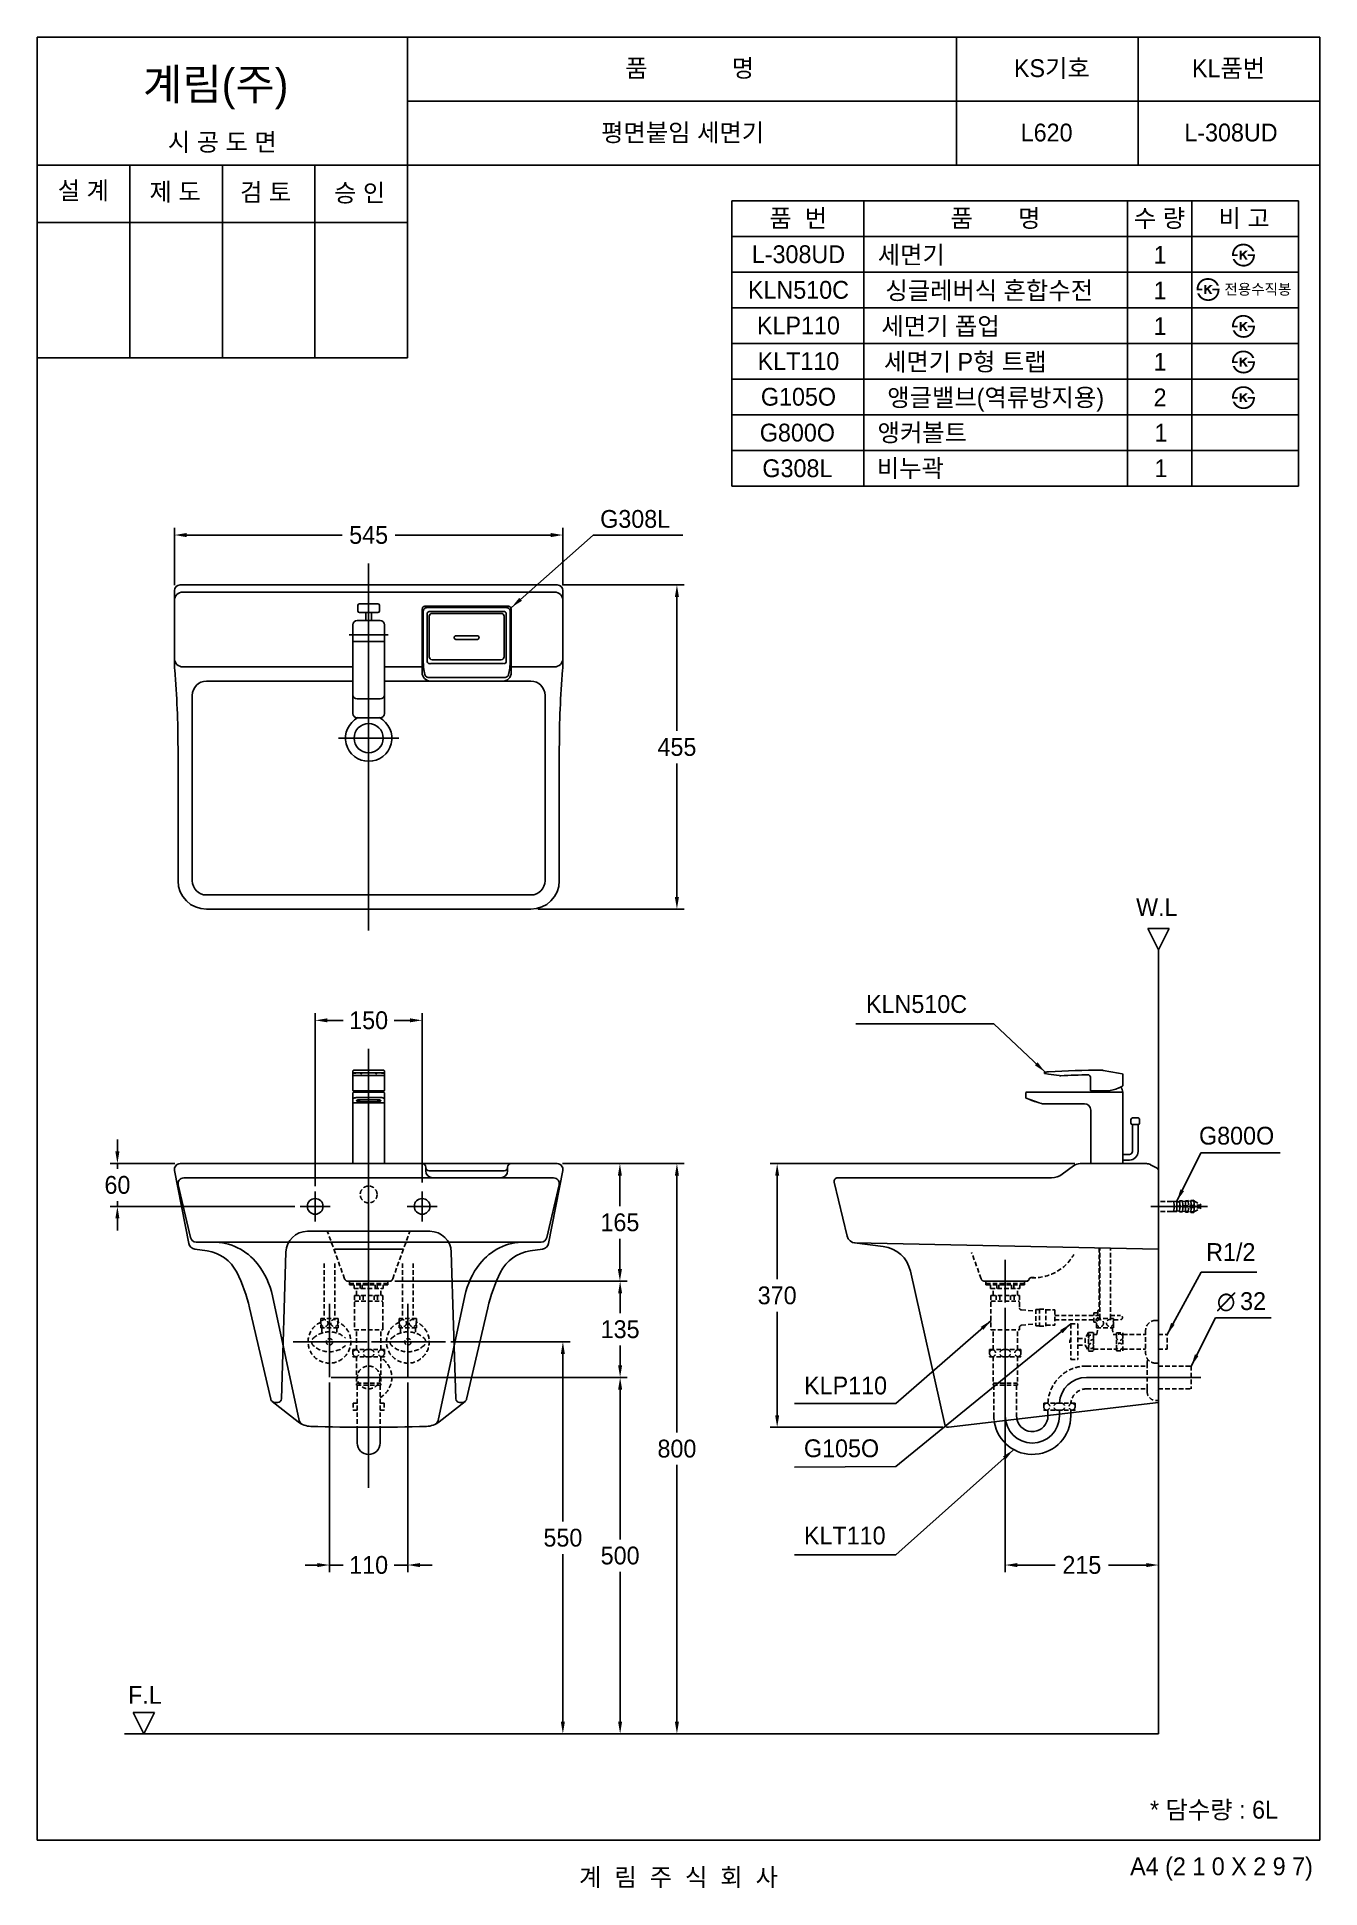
# Model space of a CAD drawing. Header units: millimetres. Extents: x 0 to 1800, y -67 to 2530.
import ezdxf
from ezdxf.enums import TextEntityAlignment as Align
from ezdxf.lldxf.tags import DXFTag

# ---------------------------------------------------------------- set-up
doc = ezdxf.new("R2010")
doc.units = ezdxf.units.MM
doc.linetypes.add('DASHED2', pattern=[9.525, 6.35, -3.175])
for name, color, linetype in [('TEXT', 7, 'Continuous'), ('내부선 및 부속', 4, 'Continuous'), ('도각라인', 7, 'Continuous'), ('외형선', 3, 'Continuous'), ('점선', 6, 'DASHED2'), ('중심선', 1, 'DASHED'), ('치수선', 7, 'Continuous')]:
    doc.layers.add(name, color=color, linetype=linetype)
doc.styles.add('140911', font='HBATANG.TTF')
doc.styles.add('____', font='')
doc.styles.add('타이틀', font='H2GTRM.TTF', dxfattribs={"height": 25})
doc.styles.get('____').set_extended_font_data('굴림')
tags = doc.linetypes.add('DASHDOT', pattern=[70, 31, -13, 13, -13]).pattern_tags.tags
tags[10:11] = [DXFTag(74, 4), DXFTag(75, 0), DXFTag(340, '0'), DXFTag(46, 0.0), DXFTag(50, 0.0), DXFTag(44, 0.0), DXFTag(45, 0.0)]
tags[8:9] = [DXFTag(74, 4), DXFTag(75, 0), DXFTag(340, '0'), DXFTag(46, 0.0), DXFTag(50, 0.0), DXFTag(44, 0.0), DXFTag(45, 0.0)]
tags[6:7] = [DXFTag(74, 4), DXFTag(75, 0), DXFTag(340, '0'), DXFTag(46, 0.0), DXFTag(50, 0.0), DXFTag(44, 0.0), DXFTag(45, 0.0)]
tags[4:5] = [DXFTag(74, 4), DXFTag(75, 0), DXFTag(340, '0'), DXFTag(46, 0.0), DXFTag(50, 0.0), DXFTag(44, 0.0), DXFTag(45, 0.0)]
tags = doc.linetypes.add('DASHED', pattern=[25.72, 12.86, -12.86]).pattern_tags.tags
tags[6:7] = [DXFTag(74, 4), DXFTag(75, 0), DXFTag(340, '0'), DXFTag(46, 0.0), DXFTag(50, 0.0), DXFTag(44, 0.0), DXFTag(45, 0.0)]
tags[4:5] = [DXFTag(74, 4), DXFTag(75, 0), DXFTag(340, '0'), DXFTag(46, 0.0), DXFTag(50, 0.0), DXFTag(44, 0.0), DXFTag(45, 0.0)]
doc.dimstyles.new('MSADIM', dxfattribs={"dimtxt": 33, "dimasz": 17, "dimexe": 10, "dimexo": 7.5, "dimgap": 10, "dimtad": 0, "dimtih": 1, "dimtoh": 1, "dimdec": 0, "dimzin": 1, "dimdsep": 46, "dimtxsty": '____', "dimcen": 11.25, "dimadec": 0, "dimazin": 0, "dimtfac": 1, "dimtdec": 0, "dimtix": 1, "dimtmove": 0, "dimatfit": 3, "dimfxl": 0, "dimtolj": 1, "dimtzin": 1, "dimarcsym": 0})

msp = doc.modelspace()

# ---------------------------------------------------------------- texts
at = {"layer": 'TEXT', "style": '타이틀'}
for s, height, p in [('품             명', 25, (915.7, 2486.4)), ('KS기호', 25, (1423.8, 2486.3)), ('KL품번', 25, (1671.8, 2486.1)), ('시 공 도 면', 25, (259.9, 2382.7)), ('평면붙임 세면기', 25, (905.8, 2396)), ('L620', 25, (1416.5, 2396)), ('L-308UD', 25, (1675.1, 2396)), ('설 계', 25, (65, 2314.6)), ('제 도', 25, (193.8, 2312.9)), ('검 토', 25, (320.8, 2312.3)), ('승 인', 25, (452.7, 2311.4)), ('품  번', 25, (1067.9, 2275.7)), ('품       명', 25, (1344.8, 2275.7)), ('수 량', 25, (1574.8, 2275.7)), ('비 고', 25, (1693.6, 2275.7)), ('L-308UD', 25, (1068.3, 2225.3)), ('세면기', 25, (1226.7, 2224.4)), ('1', 25, (1575.7, 2224.4)), ('KLN510C', 25, (1068.3, 2175.3)), ('싱글레버식 혼합수전', 25, (1335.9, 2174.4)), ('1', 25, (1575.7, 2174.4)), ('전용수직봉', 15, (1712.9, 2176.1)), ('KLP110', 25, (1068.3, 2125.3)), ('세면기 폽업', 25, (1267.6, 2124.4)), ('1', 25, (1575.7, 2124.4)), ('KLT110', 25, (1068.3, 2075.3)), ('세면기 P형 트랩', 25, (1302.4, 2074.4)), ('1', 25, (1575.7, 2074.4)), ('G105O', 25, (1068.3, 2025.3)), ('앵글밸브(역류방지용)', 25, (1345, 2024.4)), ('2', 25, (1575.7, 2024.4)), ('G800O', 25, (1066.8, 1975)), ('앵커볼트', 25, (1242, 1975)), ('1', 25, (1577, 1975)), ('G308L', 25, (1066.8, 1925)), ('비누곽', 25, (1225.2, 1925)), ('1', 25, (1577, 1925)), ('* 담수량 : 6L', 25, (1651.3, 42.9)), ('계  림  주  식  회  사', 25, (900, -51.7))]:
    msp.add_text(s, height=height, dxfattribs=at).set_placement(p, align=Align.MIDDLE_CENTER)
msp.add_text('계림(주)', height=44, dxfattribs=at).set_placement((148.7, 2441.8))
for s, p in [('W.L', (1571.1, 1309.2)), ('F.L', (151.4, 204))]:
    msp.add_text(s, height=25, dxfattribs=at).set_placement(p, align=Align.MIDDLE)
msp.add_text('A4 (2 1 0 X 2 9 7)', height=25, dxfattribs=at).set_placement((1790, -36.5), align=Align.MIDDLE_RIGHT)
at = {"layer": 'TEXT', "char_height": 25, "width": 380.447, "attachment_point": 1, "line_spacing_factor": 0.963855, "style": '타이틀'}
for s, insert in [('\\A1;G308L', (790.1, 1866.4)), ('\\A1;KLN510C', (1163.1, 1185.8)), ('\\A1;G800O', (1630.3, 1001.1)), ('\\A1;KLP110', (1076.2, 650.6)), ('\\A1;G105O', (1076, 562.5)), ('\\A1;KLT110', (1076, 440.1))]:
    msp.add_mtext(s, dxfattribs=dict(at, insert=insert))
at = {"layer": '치수선'}
for s, style, p in [('∅', '140911', (1655.4, 743.5)), ('32', '타이틀', (1687.9, 744))]:
    msp.add_text(s, height=25, dxfattribs=dict(at, style=style)).set_placement(p)
at = {"layer": '치수선', "linetype": 'Continuous', "insert": (1640.3, 837.8), "char_height": 25, "width": 380.447, "attachment_point": 1, "line_spacing_factor": 0.963855, "style": '타이틀'}
msp.add_mtext('\\A1;R1/2', dxfattribs=at)

# ---------------------------------------------------------------- blocks, each defined once
blk = doc.blocks.new('*D1')
at = {"layer": '치수선', "color": 0, "linetype": 'Continuous', "lineweight": -2}
for p, q in [((192.8, 1760.8), (192.8, 1841.3)), ((209.8, 1831.3), (428, 1831.3)), ((720.8, 1831.3), (502.7, 1831.3)), ((737.8, 1760.8), (737.8, 1841.3))]:
    blk.add_line(p, q, dxfattribs=at)
at = {"layer": '치수선', "color": 0, "linetype": 'Continuous'}
for points in [[(209.8, 1834.1), (209.8, 1828.4), (192.8, 1831.3)], [(720.8, 1834.1), (720.8, 1828.4), (737.8, 1831.3)]]:
    blk.add_solid(points, dxfattribs=at)
at = {"layer": '치수선', "color": 0, "linetype": 'Continuous', "insert": (465.3, 1831.3), "char_height": 25, "attachment_point": 5, "style": '____'}
blk.add_mtext('\\A1;545', dxfattribs=at)
blk = doc.blocks.new('*D2')
at = {"layer": '치수선', "color": 0, "linetype": 'Continuous', "lineweight": -2}
for p, q in [((737.3, 1761.3), (907.8, 1761.3)), ((897.8, 1744.3), (897.8, 1556.6)), ((897.8, 1323.3), (897.8, 1510.9)), ((702.8, 1306.3), (907.8, 1306.3))]:
    blk.add_line(p, q, dxfattribs=at)
at = {"layer": '치수선', "color": 0, "linetype": 'Continuous'}
for points in [[(894.9, 1744.3), (900.6, 1744.3), (897.8, 1761.3)], [(894.9, 1323.3), (900.6, 1323.3), (897.8, 1306.3)]]:
    blk.add_solid(points, dxfattribs=at)
at = {"layer": '치수선', "color": 0, "linetype": 'Continuous', "insert": (897.8, 1533.8), "char_height": 25, "attachment_point": 5, "style": '____'}
blk.add_mtext('\\A1;455', dxfattribs=at)
blk = doc.blocks.new('*D3')
at = {"layer": '치수선', "color": 0, "linetype": 'Continuous', "lineweight": -2}
for p, q in [((739.8, 949.4), (827.8, 949.4)), ((817.8, 932.4), (817.8, 889.7)), ((817.8, 801.4), (817.8, 844)), ((501.8, 784.4), (827.8, 784.4))]:
    blk.add_line(p, q, dxfattribs=at)
at = {"layer": '치수선', "color": 0, "linetype": 'Continuous'}
for points in [[(814.9, 932.4), (820.6, 932.4), (817.8, 949.4)], [(814.9, 801.4), (820.6, 801.4), (817.8, 784.4)]]:
    blk.add_solid(points, dxfattribs=at)
at = {"layer": '치수선', "color": 0, "linetype": 'Continuous', "insert": (817.8, 866.9), "char_height": 25, "attachment_point": 5, "style": '____'}
blk.add_mtext('\\A1;165', dxfattribs=at)
blk = doc.blocks.new('*D4')
at = {"layer": '치수선', "color": 0, "linetype": 'Continuous', "lineweight": -2}
for p, q in [((501.8, 784.4), (828.1, 784.4)), ((818.1, 767.4), (818.1, 739.7)), ((818.1, 666.4), (818.1, 694)), ((488.8, 649.4), (828.1, 649.4))]:
    blk.add_line(p, q, dxfattribs=at)
at = {"layer": '치수선', "color": 0, "linetype": 'Continuous'}
for points in [[(815.3, 767.4), (820.9, 767.4), (818.1, 784.4)], [(815.3, 666.4), (820.9, 666.4), (818.1, 649.4)]]:
    blk.add_solid(points, dxfattribs=at)
at = {"layer": '치수선', "color": 0, "linetype": 'Continuous', "insert": (818.1, 716.9), "char_height": 25, "attachment_point": 5, "style": '____'}
blk.add_mtext('\\A1;135', dxfattribs=at)
blk = doc.blocks.new('*D5')
at = {"layer": '치수선', "color": 0, "linetype": 'Continuous', "lineweight": -2}
for p, q in [((1455.9, 949.4), (1028.4, 949.4)), ((1038.4, 932.4), (1038.4, 787.2)), ((1038.4, 596.4), (1038.4, 741.5)), ((1270.9, 579.4), (1028.4, 579.4))]:
    blk.add_line(p, q, dxfattribs=at)
at = {"layer": '치수선', "color": 0, "linetype": 'Continuous'}
for points in [[(1035.6, 932.4), (1041.3, 932.4), (1038.4, 949.4)], [(1035.6, 596.4), (1041.3, 596.4), (1038.4, 579.4)]]:
    blk.add_solid(points, dxfattribs=at)
at = {"layer": '치수선', "color": 0, "linetype": 'Continuous', "insert": (1038.4, 764.4), "char_height": 25, "attachment_point": 5, "style": '____'}
blk.add_mtext('\\A1;370', dxfattribs=at)
blk = doc.blocks.new('*D6')
at = {"layer": '치수선', "color": 0, "linetype": 'Continuous', "lineweight": -2}
for p, q in [((1358.4, 746.9), (1358.4, 376.2)), ((1573.4, 606.9), (1573.4, 376.2)), ((1375.4, 386.2), (1428.6, 386.2)), ((1556.4, 386.2), (1503.3, 386.2))]:
    blk.add_line(p, q, dxfattribs=at)
at = {"layer": '치수선', "color": 0, "linetype": 'Continuous'}
for points in [[(1375.4, 389), (1375.4, 383.3), (1358.4, 386.2)], [(1556.4, 389), (1556.4, 383.3), (1573.4, 386.2)]]:
    blk.add_solid(points, dxfattribs=at)
at = {"layer": '치수선', "color": 0, "linetype": 'Continuous', "insert": (1465.9, 386.2), "char_height": 25, "attachment_point": 5, "style": '____'}
blk.add_mtext('\\A1;215', dxfattribs=at)
blk = doc.blocks.new('*D7')
at = {"layer": '치수선', "color": 0, "linetype": 'Continuous', "lineweight": -2}
for p, q in [((737.3, 949.4), (907.8, 949.4)), ((897.8, 932.4), (897.8, 572.2)), ((897.8, 166.4), (897.8, 526.6)), ((861.2, 149.4), (907.8, 149.4))]:
    blk.add_line(p, q, dxfattribs=at)
at = {"layer": '치수선', "color": 0, "linetype": 'Continuous'}
for points in [[(894.9, 932.4), (900.6, 932.4), (897.8, 949.4)], [(894.9, 166.4), (900.6, 166.4), (897.8, 149.4)]]:
    blk.add_solid(points, dxfattribs=at)
at = {"layer": '치수선', "color": 0, "linetype": 'Continuous', "insert": (897.8, 549.4), "char_height": 25, "attachment_point": 5, "style": '____'}
blk.add_mtext('\\A1;800', dxfattribs=at)
blk = doc.blocks.new('*D8')
at = {"layer": '치수선', "color": 0, "linetype": 'Continuous', "lineweight": -2}
for p, q in [((580.6, 699.4), (747.8, 699.4)), ((737.8, 682.4), (737.8, 447.2)), ((737.8, 166.4), (737.8, 401.6)), ((644.8, 149.4), (747.8, 149.4))]:
    blk.add_line(p, q, dxfattribs=at)
at = {"layer": '치수선', "color": 0, "linetype": 'Continuous'}
for points in [[(734.9, 682.4), (740.6, 682.4), (737.8, 699.4)], [(734.9, 166.4), (740.6, 166.4), (737.8, 149.4)]]:
    blk.add_solid(points, dxfattribs=at)
at = {"layer": '치수선', "color": 0, "linetype": 'Continuous', "insert": (737.8, 424.4), "char_height": 25, "attachment_point": 5, "style": '____'}
blk.add_mtext('\\A1;550', dxfattribs=at)
blk = doc.blocks.new('*D9')
at = {"layer": '치수선', "color": 0, "linetype": 'Continuous', "lineweight": -2}
for p, q in [((488.8, 649.4), (828.1, 649.4)), ((818.1, 632.4), (818.1, 422.2)), ((818.1, 166.4), (818.1, 376.6)), ((786.8, 149.4), (828.1, 149.4))]:
    blk.add_line(p, q, dxfattribs=at)
at = {"layer": '치수선', "color": 0, "linetype": 'Continuous'}
for points in [[(815.3, 632.4), (820.9, 632.4), (818.1, 649.4)], [(815.3, 166.4), (820.9, 166.4), (818.1, 149.4)]]:
    blk.add_solid(points, dxfattribs=at)
at = {"layer": '치수선', "color": 0, "linetype": 'Continuous', "insert": (818.1, 399.4), "char_height": 25, "attachment_point": 5, "style": '____'}
blk.add_mtext('\\A1;500', dxfattribs=at)
blk = doc.blocks.new('*D10')
at = {"layer": '치수선', "color": 0, "linetype": 'Continuous', "lineweight": -2}
for p, q in [((390.3, 917.9), (390.3, 1160.4)), ((407.3, 1150.4), (429.3, 1150.4)), ((523.3, 1150.4), (501.2, 1150.4)), ((540.3, 922.9), (540.3, 1160.4))]:
    blk.add_line(p, q, dxfattribs=at)
at = {"layer": '치수선', "color": 0, "linetype": 'Continuous'}
for points in [[(407.3, 1153.2), (407.3, 1147.6), (390.3, 1150.4)], [(523.3, 1153.2), (523.3, 1147.6), (540.3, 1150.4)]]:
    blk.add_solid(points, dxfattribs=at)
at = {"layer": '치수선', "color": 0, "linetype": 'Continuous', "insert": (465.3, 1150.4), "char_height": 25, "attachment_point": 5, "style": '____'}
blk.add_mtext('\\A1;150', dxfattribs=at)
blk = doc.blocks.new('*D11')
at = {"layer": '치수선', "color": 0, "linetype": 'Continuous', "lineweight": -2}
for p, q in [((112.8, 966.4), (112.8, 983.4)), ((193.3, 949.4), (102.8, 949.4)), ((112.8, 949.4), (112.8, 942.2)), ((361.8, 889.4), (102.8, 889.4)), ((112.8, 889.4), (112.8, 896.6)), ((112.8, 872.4), (112.8, 855.4))]:
    blk.add_line(p, q, dxfattribs=at)
at = {"layer": '치수선', "color": 0, "linetype": 'Continuous'}
for points in [[(109.9, 966.4), (115.6, 966.4), (112.8, 949.4)], [(109.9, 872.4), (115.6, 872.4), (112.8, 889.4)]]:
    blk.add_solid(points, dxfattribs=at)
at = {"layer": '치수선', "color": 0, "linetype": 'Continuous', "insert": (112.8, 919.4), "char_height": 25, "attachment_point": 5, "style": '____'}
blk.add_mtext('\\A1;60', dxfattribs=at)
blk = doc.blocks.new('*D12')
at = {"layer": '치수선', "color": 0, "linetype": 'Continuous', "lineweight": -2}
for p, q in [((410.3, 642.3), (410.3, 376.2)), ((520.3, 642.3), (520.3, 376.2)), ((393.3, 386.2), (376.3, 386.2)), ((410.3, 386.2), (429.3, 386.2)), ((520.3, 386.2), (501.2, 386.2)), ((537.3, 386.2), (554.3, 386.2))]:
    blk.add_line(p, q, dxfattribs=at)
at = {"layer": '치수선', "color": 0, "linetype": 'Continuous'}
for points in [[(393.3, 389), (393.3, 383.3), (410.3, 386.2)], [(537.3, 389), (537.3, 383.3), (520.3, 386.2)]]:
    blk.add_solid(points, dxfattribs=at)
at = {"layer": '치수선', "color": 0, "linetype": 'Continuous', "insert": (465.3, 386.2), "char_height": 25, "attachment_point": 5, "style": '____'}
blk.add_mtext('\\A1;110', dxfattribs=at)

# ---------------------------------------------------------------- dimensions: what is measured, and where the dimension line sits
at = {"layer": '치수선', "linetype": 'Continuous'}
dim = msp.add_linear_dim(base=(737.8, 1831.3), p1=(192.8, 1753.3), p2=(737.8, 1753.3), dimstyle='MSADIM', override={"dimtxt": 25}, dxfattribs=at)
dim.commit()
dim.dimension.update_dxf_attribs({"geometry": '*D1', "text_midpoint": (465.3, 1831.3), "dimtype": 160})
for base, p1, p2, picture, middle in [((897.8, 1306.3), (729.8, 1761.3), (695.3, 1306.3), '*D2', (897.8, 1533.8)), ((112.8, 889.4), (200.8, 949.4), (369.3, 889.4), '*D11', (112.8, 919.4)), ((817.8, 949.4), (494.3, 784.4), (732.3, 949.4), '*D3', (817.8, 866.9)), ((897.8, 149.4), (729.8, 949.4), (853.7, 149.4), '*D7', (897.8, 549.4)), ((1038.4, 579.4), (1463.4, 949.4), (1278.4, 579.4), '*D5', (1038.4, 764.4)), ((818.1, 649.4), (494.3, 784.4), (481.3, 649.4), '*D4', (818.1, 716.9)), ((737.8, 149.4), (573.1, 699.4), (637.3, 149.4), '*D8', (737.8, 424.4)), ((818.1, 149.4), (481.3, 649.4), (779.3, 149.4), '*D9', (818.1, 399.4))]:
    dim = msp.add_linear_dim(base=base, p1=p1, p2=p2, angle=90, dimstyle='MSADIM', override={"dimtxt": 25}, dxfattribs=at)
    dim.commit()
    dim.dimension.update_dxf_attribs({"geometry": picture, "text_midpoint": middle})
for base, p1, p2, picture, middle in [((540.3, 1150.4), (390.3, 910.4), (540.3, 915.4), '*D10', (465.3, 1150.4)), ((1573.4, 386.2), (1358.4, 754.4), (1573.4, 614.4), '*D6', (1465.9, 386.2)), ((520.3, 386.2), (410.3, 649.8), (520.3, 649.8), '*D12', (465.3, 386.2))]:
    dim = msp.add_linear_dim(base=base, p1=p1, p2=p2, dimstyle='MSADIM', override={"dimtxt": 25}, dxfattribs=at)
    dim.commit()
    dim.dimension.update_dxf_attribs({"geometry": picture, "text_midpoint": middle})

# ---------------------------------------------------------------- hatches: boundary and pattern name
at = {"layer": 'TEXT'}
for points in [[(1676.6, 2222.8), (1676.6, 2223.2), (1676.6, 2223.6), (1676.5, 2224), (1676.6, 2224.4), (1676.6, 2224.8), (1676.6, 2225.2), (1676.6, 2225.6), (1676.7, 2226), (1676.7, 2226.4), (1676.8, 2226.8), (1676.8, 2227.2), (1676.9, 2227.6), (1677, 2228), (1677.1, 2228.4), (1677.2, 2228.8), (1677.3, 2229.1), (1677.4, 2229.5), (1677.5, 2229.9), (1677.7, 2230.3), (1677.8, 2230.6), (1678, 2231), (1678.1, 2231.4), (1678.3, 2231.7), (1678.5, 2232.1), (1678.7, 2232.4), (1678.9, 2232.7), (1679.1, 2233.1), (1679.3, 2233.4), (1679.5, 2233.7), (1679.7, 2234), (1680, 2234.3), (1680.5, 2234.9), (1680.8, 2235.2), (1681, 2235.5), (1681.3, 2235.8), (1681.6, 2236.1), (1681.9, 2236.4), (1682.2, 2236.6), (1682.5, 2236.9), (1682.8, 2237.1), (1683.2, 2237.4), (1683.5, 2237.6), (1683.8, 2237.8), (1684.2, 2238), (1684.5, 2238.2), (1684.9, 2238.4), (1685.2, 2238.6), (1685.7, 2238.7), (1686.1, 2238.9), (1686.5, 2239.1), (1686.9, 2239.2), (1687.3, 2239.4), (1687.8, 2239.5), (1688.2, 2239.6), (1688.6, 2239.7), (1689.1, 2239.8), (1689.5, 2239.9), (1690, 2239.9), (1690.5, 2240), (1691, 2240), (1691.4, 2240.1), (1691.9, 2240.1), (1692.4, 2240.1), (1693.2, 2240.1), (1693.6, 2240.1), (1693.9, 2240), (1694.3, 2240), (1694.7, 2240), (1695, 2239.9), (1695.4, 2239.9), (1695.7, 2239.8), (1696.1, 2239.7), (1696.4, 2239.7), (1696.8, 2239.6), (1697.1, 2239.5), (1697.4, 2239.4), (1697.8, 2239.3), (1698.1, 2239.2), (1698.4, 2239.1), (1698.7, 2239), (1699, 2238.9), (1699.4, 2238.7), (1699.7, 2238.6), (1700, 2238.5), (1700.3, 2238.3), (1700.6, 2238.2), (1700.8, 2238), (1701.1, 2237.8), (1701.4, 2237.7), (1701.7, 2237.5), (1702, 2237.3), (1702.2, 2237.1), (1702.5, 2236.9), (1702.8, 2236.7), (1703.2, 2236.4), (1703.6, 2236), (1704, 2235.6), (1704.4, 2235.2), (1704.8, 2234.8), (1705.1, 2234.4), (1705.5, 2234), (1705.8, 2233.6), (1706.1, 2233.1), (1706.4, 2232.6), (1706.7, 2232.2), (1707, 2231.7), (1707.3, 2231.1), (1707.5, 2230.6), (1707.8, 2230.1), (1708, 2229.5), (1708, 2229.5), (1704.9, 2229.5), (1704.9, 2229.5), (1704.8, 2229.7), (1704.8, 2229.9), (1704.7, 2230.1), (1704.6, 2230.2), (1704.6, 2230.4), (1704.5, 2230.6), (1704.4, 2230.7), (1704.3, 2230.9), (1704.2, 2231.1), (1704.1, 2231.2), (1704, 2231.4), (1703.9, 2231.6), (1703.8, 2231.7), (1703.7, 2231.9), (1703.6, 2232.1), (1703.5, 2232.2), (1703.3, 2232.4), (1703.2, 2232.6), (1702.9, 2232.9), (1702.7, 2233.2), (1702.4, 2233.5), (1702.1, 2233.8), (1701.7, 2234.1), (1701.4, 2234.4), (1701, 2234.7), (1700.8, 2234.9), (1700.6, 2235.1), (1700.3, 2235.2), (1700.1, 2235.4), (1699.9, 2235.5), (1699.6, 2235.7), (1699.4, 2235.8), (1699.1, 2236), (1698.9, 2236.1), (1698.6, 2236.2), (1698.4, 2236.4), (1698.1, 2236.5), (1697.9, 2236.6), (1697.6, 2236.7), (1697.4, 2236.8), (1697.1, 2236.9), (1696.8, 2237), (1696.6, 2237), (1696.3, 2237.1), (1696.1, 2237.2), (1695.8, 2237.3), (1695.5, 2237.3), (1695.2, 2237.4), (1695, 2237.4), (1694.7, 2237.5), (1694.4, 2237.5), (1694.1, 2237.5), (1693.8, 2237.6), (1693.6, 2237.6), (1693.3, 2237.6), (1693, 2237.6), (1692.7, 2237.6), (1692.3, 2237.6), (1692, 2237.6), (1691.7, 2237.6), (1691.3, 2237.5), (1691, 2237.5), (1690.7, 2237.5), (1690.3, 2237.4), (1690, 2237.4), (1689.7, 2237.3), (1689.4, 2237.3), (1689.1, 2237.2), (1688.8, 2237.1), (1688.5, 2237), (1688.2, 2237), (1687.9, 2236.9), (1687.6, 2236.8), (1687.3, 2236.7), (1687, 2236.5), (1686.7, 2236.4), (1686.5, 2236.3), (1686.2, 2236.2), (1685.9, 2236), (1685.6, 2235.9), (1685.4, 2235.7), (1685.1, 2235.6), (1684.9, 2235.4), (1684.6, 2235.2), (1684.4, 2235), (1684.1, 2234.9), (1683.9, 2234.7), (1683.7, 2234.5), (1683.4, 2234.3), (1683.2, 2234), (1683, 2233.8), (1682.7, 2233.6), (1682.5, 2233.4), (1682.3, 2233.1), (1682.1, 2232.9), (1681.9, 2232.6), (1681.7, 2232.4), (1681.6, 2232.1), (1681.4, 2231.9), (1681.2, 2231.6), (1681.1, 2231.4), (1680.9, 2231.1), (1680.8, 2230.8), (1680.6, 2230.5), (1680.5, 2230.3), (1680.4, 2230), (1680.3, 2229.7), (1680.2, 2229.4), (1680, 2229.1), (1680, 2228.8), (1679.9, 2228.5), (1679.8, 2228.2), (1679.7, 2227.8), (1679.6, 2227.5), (1679.6, 2227.2), (1679.5, 2226.9), (1679.5, 2226.5), (1679.4, 2226.2), (1679.4, 2225.8), (1679.4, 2225.5), (1679.3, 2225.1), (1679.3, 2225.1), (1684.5, 2225.1), (1684.5, 2225.1), (1684.5, 2225.1), (1684.5, 2222.8), (1684.5, 2222.8), (1684.5, 2222.8), (1676.6, 2222.8)], [(1708.7, 2225.1), (1708.8, 2224.7), (1708.7, 2224.3), (1708.7, 2223.8), (1708.7, 2223.4), (1708.7, 2223), (1708.6, 2222.5), (1708.6, 2222.1), (1708.5, 2221.7), (1708.5, 2221.3), (1708.4, 2220.9), (1708.3, 2220.4), (1708.2, 2220), (1708.1, 2219.6), (1708, 2219.2), (1707.8, 2218.8), (1707.7, 2218.4), (1707.6, 2218), (1707.4, 2217.6), (1707.3, 2217.3), (1707.1, 2216.9), (1706.9, 2216.5), (1706.7, 2216.2), (1706.6, 2215.8), (1706.4, 2215.5), (1706.2, 2215.1), (1705.9, 2214.8), (1705.7, 2214.5), (1705.5, 2214.2), (1705.3, 2213.8), (1705, 2213.5), (1704.8, 2213.2), (1704.5, 2212.9), (1704.2, 2212.6), (1704, 2212.4), (1703.7, 2212.1), (1703.4, 2211.8), (1703.1, 2211.6), (1702.8, 2211.3), (1702.5, 2211.1), (1702.2, 2210.8), (1701.9, 2210.6), (1701.6, 2210.4), (1701.2, 2210.2), (1700.9, 2210), (1700.6, 2209.8), (1700.2, 2209.6), (1699.9, 2209.4), (1699.5, 2209.3), (1699.2, 2209.1), (1698.8, 2209), (1698.4, 2208.8), (1698, 2208.7), (1697.7, 2208.6), (1697.3, 2208.5), (1696.9, 2208.4), (1696.5, 2208.3), (1696.1, 2208.2), (1695.7, 2208.1), (1695.3, 2208.1), (1694.9, 2208), (1694.5, 2208), (1694.1, 2208), (1693.7, 2207.9), (1693.3, 2207.9), (1692.6, 2207.9), (1692, 2208), (1691.3, 2208), (1690.7, 2208.1), (1690.1, 2208.2), (1689.8, 2208.2), (1689.5, 2208.3), (1689.2, 2208.3), (1688.9, 2208.4), (1688.6, 2208.5), (1688.3, 2208.6), (1688, 2208.6), (1687.7, 2208.7), (1687.4, 2208.8), (1687.1, 2208.9), (1686.8, 2209), (1686.6, 2209.1), (1686.3, 2209.2), (1686, 2209.4), (1685.7, 2209.5), (1685.5, 2209.6), (1685.2, 2209.7), (1684.9, 2209.9), (1684.7, 2210), (1684.4, 2210.2), (1684.1, 2210.3), (1683.6, 2210.7), (1683.4, 2210.8), (1683.1, 2211), (1682.8, 2211.2), (1682.6, 2211.4), (1682.4, 2211.6), (1682.1, 2211.8), (1681.9, 2212), (1681.6, 2212.2), (1681.4, 2212.5), (1681.2, 2212.7), (1681, 2212.9), (1680.8, 2213.1), (1680.5, 2213.4), (1680.3, 2213.6), (1680.1, 2213.9), (1679.9, 2214.1), (1679.7, 2214.4), (1679.6, 2214.6), (1679.4, 2214.9), (1679.2, 2215.2), (1679, 2215.5), (1678.8, 2215.7), (1678.7, 2216), (1678.5, 2216.3), (1678.3, 2216.6), (1678.2, 2216.9), (1678, 2217.2), (1677.8, 2217.8), (1677.5, 2218.5), (1677.5, 2218.5), (1680.4, 2218.5), (1680.4, 2218.5), (1680.7, 2218.1), (1680.9, 2217.6), (1681.1, 2217.2), (1681.4, 2216.9), (1681.6, 2216.5), (1681.9, 2216.1), (1682.1, 2215.8), (1682.4, 2215.4), (1682.7, 2215.1), (1682.9, 2214.8), (1683.2, 2214.5), (1683.5, 2214.2), (1683.8, 2213.9), (1684.1, 2213.6), (1684.4, 2213.3), (1684.7, 2213.1), (1684.9, 2212.9), (1685.2, 2212.7), (1685.4, 2212.6), (1685.6, 2212.4), (1685.9, 2212.3), (1686.1, 2212.1), (1686.3, 2212), (1686.6, 2211.9), (1686.8, 2211.7), (1687.1, 2211.6), (1687.3, 2211.5), (1687.6, 2211.4), (1687.9, 2211.3), (1688.1, 2211.2), (1688.4, 2211.1), (1688.7, 2211), (1688.9, 2211), (1689.2, 2210.9), (1689.5, 2210.8), (1689.8, 2210.8), (1690, 2210.7), (1690.3, 2210.7), (1690.6, 2210.6), (1690.9, 2210.6), (1691.2, 2210.6), (1691.5, 2210.5), (1691.8, 2210.5), (1692.1, 2210.5), (1692.4, 2210.5), (1692.7, 2210.5), (1693, 2210.5), (1693.9, 2210.5), (1694.1, 2210.6), (1694.4, 2210.6), (1694.7, 2210.6), (1694.9, 2210.6), (1695.2, 2210.7), (1695.5, 2210.7), (1695.7, 2210.8), (1696, 2210.8), (1696.3, 2210.9), (1696.5, 2210.9), (1696.8, 2211), (1697, 2211.1), (1697.3, 2211.2), (1697.5, 2211.2), (1697.8, 2211.3), (1698, 2211.4), (1698.3, 2211.5), (1698.5, 2211.6), (1698.8, 2211.8), (1699, 2211.9), (1699.2, 2212), (1699.5, 2212.1), (1699.7, 2212.3), (1699.9, 2212.4), (1700.2, 2212.6), (1700.4, 2212.7), (1700.6, 2212.9), (1700.9, 2213), (1701.1, 2213.2), (1701.3, 2213.4), (1701.6, 2213.6), (1701.8, 2213.8), (1702, 2214), (1702.3, 2214.3), (1702.5, 2214.5), (1702.7, 2214.8), (1702.9, 2215), (1703.2, 2215.3), (1703.3, 2215.5), (1703.5, 2215.8), (1703.7, 2216), (1703.9, 2216.3), (1704.1, 2216.6), (1704.2, 2216.9), (1704.4, 2217.2), (1704.5, 2217.4), (1704.7, 2217.7), (1704.8, 2218), (1704.9, 2218.3), (1705.1, 2218.7), (1705.2, 2219), (1705.3, 2219.3), (1705.4, 2219.6), (1705.5, 2220), (1705.6, 2220.3), (1705.6, 2220.6), (1705.7, 2221), (1705.8, 2221.3), (1705.8, 2221.7), (1705.9, 2222.1), (1705.9, 2222.4), (1705.9, 2222.8), (1705.9, 2222.8), (1698.5, 2222.8), (1698.5, 2222.8), (1698.5, 2222.8), (1698.5, 2225.1), (1698.5, 2225.1), (1698.5, 2225.1), (1708.7, 2225.1)], [(1690.3, 2225.8), (1695.1, 2230.2), (1699, 2230.2), (1693.6, 2225.2), (1698.7, 2217.7), (1695.3, 2217.7), (1691.7, 2223.4), (1690.3, 2222.2), (1690.3, 2217.7), (1687.4, 2217.7), (1687.4, 2230.3), (1690.3, 2230.3)], [(1626.9, 2174.5), (1626.9, 2174.9), (1626.9, 2175.3), (1626.9, 2175.7), (1626.9, 2176.1), (1626.9, 2176.5), (1626.9, 2176.9), (1626.9, 2177.3), (1627, 2177.7), (1627, 2178.1), (1627.1, 2178.5), (1627.1, 2178.9), (1627.2, 2179.3), (1627.3, 2179.7), (1627.4, 2180.1), (1627.5, 2180.4), (1627.6, 2180.8), (1627.7, 2181.2), (1627.8, 2181.6), (1628, 2182), (1628.1, 2182.3), (1628.3, 2182.7), (1628.4, 2183.1), (1628.6, 2183.4), (1628.8, 2183.8), (1629, 2184.1), (1629.2, 2184.4), (1629.4, 2184.8), (1629.6, 2185.1), (1629.8, 2185.4), (1630, 2185.7), (1630.3, 2186), (1630.8, 2186.6), (1631.1, 2186.9), (1631.3, 2187.2), (1631.6, 2187.5), (1631.9, 2187.8), (1632.2, 2188.1), (1632.5, 2188.3), (1632.8, 2188.6), (1633.1, 2188.8), (1633.5, 2189), (1633.8, 2189.3), (1634.1, 2189.5), (1634.5, 2189.7), (1634.8, 2189.9), (1635.2, 2190.1), (1635.6, 2190.3), (1636, 2190.4), (1636.4, 2190.6), (1636.8, 2190.8), (1637.2, 2190.9), (1637.6, 2191), (1638.1, 2191.2), (1638.5, 2191.3), (1638.9, 2191.4), (1639.4, 2191.5), (1639.9, 2191.6), (1640.3, 2191.6), (1640.8, 2191.7), (1641.3, 2191.7), (1641.7, 2191.8), (1642.2, 2191.8), (1642.7, 2191.8), (1643.5, 2191.8), (1643.9, 2191.7), (1644.2, 2191.7), (1644.6, 2191.7), (1645, 2191.6), (1645.3, 2191.6), (1645.7, 2191.6), (1646, 2191.5), (1646.4, 2191.4), (1646.7, 2191.4), (1647.1, 2191.3), (1647.4, 2191.2), (1647.7, 2191.1), (1648.1, 2191), (1648.4, 2190.9), (1648.7, 2190.8), (1649, 2190.7), (1649.3, 2190.6), (1649.7, 2190.4), (1650, 2190.3), (1650.3, 2190.2), (1650.6, 2190), (1650.9, 2189.9), (1651.2, 2189.7), (1651.4, 2189.5), (1651.7, 2189.3), (1652, 2189.2), (1652.3, 2189), (1652.6, 2188.8), (1652.8, 2188.6), (1653.1, 2188.4), (1653.5, 2188), (1653.9, 2187.7), (1654.3, 2187.3), (1654.7, 2186.9), (1655.1, 2186.5), (1655.4, 2186.1), (1655.8, 2185.7), (1656.1, 2185.2), (1656.4, 2184.8), (1656.7, 2184.3), (1657, 2183.8), (1657.3, 2183.3), (1657.6, 2182.8), (1657.8, 2182.3), (1658.1, 2181.8), (1658.3, 2181.2), (1658.3, 2181.2), (1655.2, 2181.2), (1655.2, 2181.2), (1655.1, 2181.4), (1655.1, 2181.6), (1655, 2181.7), (1654.9, 2181.9), (1654.9, 2182.1), (1654.8, 2182.3), (1654.7, 2182.4), (1654.6, 2182.6), (1654.5, 2182.8), (1654.4, 2182.9), (1654.3, 2183.1), (1654.2, 2183.3), (1654.1, 2183.4), (1654, 2183.6), (1653.9, 2183.8), (1653.8, 2183.9), (1653.6, 2184.1), (1653.5, 2184.2), (1653.3, 2184.6), (1653, 2184.9), (1652.7, 2185.2), (1652.4, 2185.5), (1652, 2185.8), (1651.7, 2186.1), (1651.3, 2186.4), (1651.1, 2186.6), (1650.9, 2186.8), (1650.6, 2186.9), (1650.4, 2187.1), (1650.2, 2187.2), (1649.9, 2187.4), (1649.7, 2187.5), (1649.4, 2187.7), (1649.2, 2187.8), (1648.9, 2187.9), (1648.7, 2188), (1648.4, 2188.2), (1648.2, 2188.3), (1647.9, 2188.4), (1647.7, 2188.5), (1647.4, 2188.6), (1647.1, 2188.7), (1646.9, 2188.7), (1646.6, 2188.8), (1646.4, 2188.9), (1646.1, 2188.9), (1645.8, 2189), (1645.5, 2189.1), (1645.3, 2189.1), (1645, 2189.2), (1644.7, 2189.2), (1644.4, 2189.2), (1644.1, 2189.2), (1643.9, 2189.3), (1643.6, 2189.3), (1643.3, 2189.3), (1643, 2189.3), (1642.7, 2189.3), (1642.3, 2189.3), (1642, 2189.3), (1641.6, 2189.2), (1641.3, 2189.2), (1641, 2189.2), (1640.6, 2189.1), (1640.3, 2189.1), (1640, 2189), (1639.7, 2189), (1639.4, 2188.9), (1639.1, 2188.8), (1638.8, 2188.7), (1638.5, 2188.7), (1638.2, 2188.6), (1637.9, 2188.5), (1637.6, 2188.3), (1637.3, 2188.2), (1637, 2188.1), (1636.8, 2188), (1636.5, 2187.9), (1636.2, 2187.7), (1635.9, 2187.6), (1635.7, 2187.4), (1635.4, 2187.3), (1635.2, 2187.1), (1634.9, 2186.9), (1634.7, 2186.7), (1634.4, 2186.5), (1634.2, 2186.4), (1634, 2186.2), (1633.7, 2186), (1633.5, 2185.7), (1633.3, 2185.5), (1633, 2185.3), (1632.8, 2185.1), (1632.6, 2184.8), (1632.4, 2184.6), (1632.2, 2184.3), (1632, 2184.1), (1631.9, 2183.8), (1631.7, 2183.6), (1631.5, 2183.3), (1631.4, 2183), (1631.2, 2182.8), (1631.1, 2182.5), (1630.9, 2182.2), (1630.8, 2181.9), (1630.7, 2181.7), (1630.6, 2181.4), (1630.5, 2181.1), (1630.4, 2180.8), (1630.3, 2180.5), (1630.2, 2180.2), (1630.1, 2179.8), (1630, 2179.5), (1629.9, 2179.2), (1629.9, 2178.9), (1629.8, 2178.5), (1629.8, 2178.2), (1629.7, 2177.9), (1629.7, 2177.5), (1629.7, 2177.2), (1629.6, 2176.8), (1629.6, 2176.8), (1634.8, 2176.8), (1634.8, 2176.8), (1634.8, 2176.8), (1634.8, 2174.5), (1634.8, 2174.5), (1634.8, 2174.5), (1626.9, 2174.5)], [(1640.6, 2177.5), (1645.4, 2181.9), (1649.3, 2181.9), (1643.9, 2176.9), (1649, 2169.4), (1645.6, 2169.4), (1642, 2175.1), (1640.6, 2173.9), (1640.6, 2169.4), (1637.7, 2169.4), (1637.7, 2182), (1640.6, 2182)], [(1659.1, 2176.8), (1659.1, 2176.4), (1659.1, 2176), (1659, 2175.5), (1659, 2175.1), (1659, 2174.7), (1658.9, 2174.2), (1658.9, 2173.8), (1658.8, 2173.4), (1658.8, 2173), (1658.7, 2172.5), (1658.6, 2172.1), (1658.5, 2171.7), (1658.4, 2171.3), (1658.3, 2170.9), (1658.1, 2170.5), (1658, 2170.1), (1657.9, 2169.7), (1657.7, 2169.3), (1657.6, 2169), (1657.4, 2168.6), (1657.2, 2168.2), (1657, 2167.9), (1656.9, 2167.5), (1656.7, 2167.2), (1656.5, 2166.8), (1656.2, 2166.5), (1656, 2166.2), (1655.8, 2165.9), (1655.6, 2165.5), (1655.3, 2165.2), (1655.1, 2164.9), (1654.8, 2164.6), (1654.5, 2164.3), (1654.3, 2164), (1654, 2163.8), (1653.7, 2163.5), (1653.4, 2163.2), (1653.1, 2163), (1652.8, 2162.8), (1652.5, 2162.5), (1652.2, 2162.3), (1651.9, 2162.1), (1651.5, 2161.9), (1651.2, 2161.7), (1650.9, 2161.5), (1650.5, 2161.3), (1650.2, 2161.1), (1649.8, 2161), (1649.5, 2160.8), (1649.1, 2160.7), (1648.7, 2160.5), (1648.3, 2160.4), (1648, 2160.3), (1647.6, 2160.2), (1647.2, 2160), (1646.8, 2160), (1646.4, 2159.9), (1646, 2159.8), (1645.6, 2159.8), (1645.2, 2159.7), (1644.8, 2159.7), (1644.4, 2159.6), (1644, 2159.6), (1643.6, 2159.6), (1642.9, 2159.6), (1642.3, 2159.7), (1641.6, 2159.7), (1641, 2159.8), (1640.4, 2159.9), (1640.1, 2159.9), (1639.8, 2160), (1639.5, 2160), (1639.2, 2160.1), (1638.9, 2160.2), (1638.6, 2160.2), (1638.3, 2160.3), (1638, 2160.4), (1637.7, 2160.5), (1637.4, 2160.6), (1637.1, 2160.7), (1636.9, 2160.8), (1636.6, 2160.9), (1636.3, 2161.1), (1636, 2161.2), (1635.8, 2161.3), (1635.5, 2161.4), (1635.2, 2161.6), (1635, 2161.7), (1634.7, 2161.9), (1634.4, 2162), (1633.9, 2162.4), (1633.7, 2162.5), (1633.4, 2162.7), (1633.2, 2162.9), (1632.9, 2163.1), (1632.7, 2163.3), (1632.4, 2163.5), (1632.2, 2163.7), (1631.9, 2163.9), (1631.7, 2164.1), (1631.5, 2164.4), (1631.3, 2164.6), (1631.1, 2164.8), (1630.8, 2165.1), (1630.6, 2165.3), (1630.4, 2165.6), (1630.2, 2165.8), (1630, 2166.1), (1629.9, 2166.3), (1629.7, 2166.6), (1629.5, 2166.9), (1629.3, 2167.1), (1629.1, 2167.4), (1629, 2167.7), (1628.8, 2168), (1628.6, 2168.3), (1628.5, 2168.6), (1628.3, 2168.9), (1628.1, 2169.5), (1627.8, 2170.2), (1627.8, 2170.2), (1630.7, 2170.2), (1630.7, 2170.2), (1631, 2169.8), (1631.2, 2169.3), (1631.4, 2168.9), (1631.7, 2168.5), (1631.9, 2168.2), (1632.2, 2167.8), (1632.4, 2167.4), (1632.7, 2167.1), (1633, 2166.8), (1633.2, 2166.4), (1633.5, 2166.1), (1633.8, 2165.8), (1634.1, 2165.6), (1634.4, 2165.3), (1634.7, 2165), (1635, 2164.8), (1635.2, 2164.6), (1635.5, 2164.4), (1635.7, 2164.3), (1635.9, 2164.1), (1636.2, 2164), (1636.4, 2163.8), (1636.6, 2163.7), (1636.9, 2163.6), (1637.1, 2163.4), (1637.4, 2163.3), (1637.6, 2163.2), (1637.9, 2163.1), (1638.2, 2163), (1638.4, 2162.9), (1638.7, 2162.8), (1639, 2162.7), (1639.2, 2162.7), (1639.5, 2162.6), (1639.8, 2162.5), (1640.1, 2162.5), (1640.3, 2162.4), (1640.6, 2162.4), (1640.9, 2162.3), (1641.2, 2162.3), (1641.5, 2162.3), (1641.8, 2162.2), (1642.1, 2162.2), (1642.4, 2162.2), (1642.7, 2162.2), (1643, 2162.2), (1643.3, 2162.2), (1644.2, 2162.2), (1644.4, 2162.2), (1644.7, 2162.3), (1645, 2162.3), (1645.3, 2162.3), (1645.5, 2162.4), (1645.8, 2162.4), (1646, 2162.4), (1646.3, 2162.5), (1646.6, 2162.6), (1646.8, 2162.6), (1647.1, 2162.7), (1647.3, 2162.8), (1647.6, 2162.9), (1647.8, 2162.9), (1648.1, 2163), (1648.3, 2163.1), (1648.6, 2163.2), (1648.8, 2163.3), (1649.1, 2163.5), (1649.3, 2163.6), (1649.5, 2163.7), (1649.8, 2163.8), (1650, 2164), (1650.2, 2164.1), (1650.5, 2164.3), (1650.7, 2164.4), (1650.9, 2164.6), (1651.2, 2164.7), (1651.4, 2164.9), (1651.6, 2165.1), (1651.9, 2165.3), (1652.1, 2165.5), (1652.4, 2165.7), (1652.6, 2166), (1652.8, 2166.2), (1653, 2166.4), (1653.2, 2166.7), (1653.5, 2166.9), (1653.7, 2167.2), (1653.8, 2167.5), (1654, 2167.7), (1654.2, 2168), (1654.4, 2168.3), (1654.5, 2168.6), (1654.7, 2168.8), (1654.8, 2169.1), (1655, 2169.4), (1655.1, 2169.7), (1655.2, 2170), (1655.4, 2170.3), (1655.5, 2170.7), (1655.6, 2171), (1655.7, 2171.3), (1655.8, 2171.6), (1655.9, 2172), (1655.9, 2172.3), (1656, 2172.7), (1656.1, 2173), (1656.1, 2173.4), (1656.2, 2173.7), (1656.2, 2174.1), (1656.3, 2174.5), (1656.2, 2174.5), (1648.8, 2174.5), (1648.8, 2174.5), (1648.8, 2174.5), (1648.8, 2176.8), (1648.8, 2176.8), (1648.8, 2176.8), (1659.1, 2176.8)], [(1676.6, 2122.8), (1676.6, 2123.2), (1676.6, 2123.6), (1676.5, 2124), (1676.6, 2124.4), (1676.6, 2124.8), (1676.6, 2125.2), (1676.6, 2125.6), (1676.7, 2126), (1676.7, 2126.4), (1676.8, 2126.8), (1676.8, 2127.2), (1676.9, 2127.6), (1677, 2128), (1677.1, 2128.4), (1677.2, 2128.8), (1677.3, 2129.1), (1677.4, 2129.5), (1677.5, 2129.9), (1677.7, 2130.3), (1677.8, 2130.6), (1678, 2131), (1678.1, 2131.4), (1678.3, 2131.7), (1678.5, 2132.1), (1678.7, 2132.4), (1678.9, 2132.7), (1679.1, 2133.1), (1679.3, 2133.4), (1679.5, 2133.7), (1679.7, 2134), (1680, 2134.3), (1680.5, 2134.9), (1680.8, 2135.2), (1681, 2135.5), (1681.3, 2135.8), (1681.6, 2136.1), (1681.9, 2136.4), (1682.2, 2136.6), (1682.5, 2136.9), (1682.8, 2137.1), (1683.2, 2137.4), (1683.5, 2137.6), (1683.8, 2137.8), (1684.2, 2138), (1684.5, 2138.2), (1684.9, 2138.4), (1685.2, 2138.6), (1685.7, 2138.7), (1686.1, 2138.9), (1686.5, 2139.1), (1686.9, 2139.2), (1687.3, 2139.4), (1687.8, 2139.5), (1688.2, 2139.6), (1688.6, 2139.7), (1689.1, 2139.8), (1689.5, 2139.9), (1690, 2139.9), (1690.5, 2140), (1691, 2140), (1691.4, 2140.1), (1691.9, 2140.1), (1692.4, 2140.1), (1693.2, 2140.1), (1693.6, 2140.1), (1693.9, 2140), (1694.3, 2140), (1694.7, 2140), (1695, 2139.9), (1695.4, 2139.9), (1695.7, 2139.8), (1696.1, 2139.7), (1696.4, 2139.7), (1696.8, 2139.6), (1697.1, 2139.5), (1697.4, 2139.4), (1697.8, 2139.3), (1698.1, 2139.2), (1698.4, 2139.1), (1698.7, 2139), (1699, 2138.9), (1699.4, 2138.7), (1699.7, 2138.6), (1700, 2138.5), (1700.3, 2138.3), (1700.6, 2138.2), (1700.8, 2138), (1701.1, 2137.8), (1701.4, 2137.7), (1701.7, 2137.5), (1702, 2137.3), (1702.2, 2137.1), (1702.5, 2136.9), (1702.8, 2136.7), (1703.2, 2136.4), (1703.6, 2136), (1704, 2135.6), (1704.4, 2135.2), (1704.8, 2134.8), (1705.1, 2134.4), (1705.5, 2134), (1705.8, 2133.6), (1706.1, 2133.1), (1706.4, 2132.6), (1706.7, 2132.2), (1707, 2131.7), (1707.3, 2131.1), (1707.5, 2130.6), (1707.8, 2130.1), (1708, 2129.5), (1708, 2129.5), (1704.9, 2129.5), (1704.9, 2129.5), (1704.8, 2129.7), (1704.8, 2129.9), (1704.7, 2130.1), (1704.6, 2130.2), (1704.6, 2130.4), (1704.5, 2130.6), (1704.4, 2130.7), (1704.3, 2130.9), (1704.2, 2131.1), (1704.1, 2131.2), (1704, 2131.4), (1703.9, 2131.6), (1703.8, 2131.7), (1703.7, 2131.9), (1703.6, 2132.1), (1703.5, 2132.2), (1703.3, 2132.4), (1703.2, 2132.6), (1702.9, 2132.9), (1702.7, 2133.2), (1702.4, 2133.5), (1702.1, 2133.8), (1701.7, 2134.1), (1701.4, 2134.4), (1701, 2134.7), (1700.8, 2134.9), (1700.6, 2135.1), (1700.3, 2135.2), (1700.1, 2135.4), (1699.9, 2135.5), (1699.6, 2135.7), (1699.4, 2135.8), (1699.1, 2136), (1698.9, 2136.1), (1698.6, 2136.2), (1698.4, 2136.4), (1698.1, 2136.5), (1697.9, 2136.6), (1697.6, 2136.7), (1697.4, 2136.8), (1697.1, 2136.9), (1696.8, 2137), (1696.6, 2137), (1696.3, 2137.1), (1696.1, 2137.2), (1695.8, 2137.3), (1695.5, 2137.3), (1695.2, 2137.4), (1695, 2137.4), (1694.7, 2137.5), (1694.4, 2137.5), (1694.1, 2137.5), (1693.8, 2137.6), (1693.6, 2137.6), (1693.3, 2137.6), (1693, 2137.6), (1692.7, 2137.6), (1692.3, 2137.6), (1692, 2137.6), (1691.7, 2137.6), (1691.3, 2137.5), (1691, 2137.5), (1690.7, 2137.5), (1690.3, 2137.4), (1690, 2137.4), (1689.7, 2137.3), (1689.4, 2137.3), (1689.1, 2137.2), (1688.8, 2137.1), (1688.5, 2137), (1688.2, 2137), (1687.9, 2136.9), (1687.6, 2136.8), (1687.3, 2136.7), (1687, 2136.5), (1686.7, 2136.4), (1686.5, 2136.3), (1686.2, 2136.2), (1685.9, 2136), (1685.6, 2135.9), (1685.4, 2135.7), (1685.1, 2135.6), (1684.9, 2135.4), (1684.6, 2135.2), (1684.4, 2135), (1684.1, 2134.9), (1683.9, 2134.7), (1683.7, 2134.5), (1683.4, 2134.3), (1683.2, 2134), (1683, 2133.8), (1682.7, 2133.6), (1682.5, 2133.4), (1682.3, 2133.1), (1682.1, 2132.9), (1681.9, 2132.6), (1681.7, 2132.4), (1681.6, 2132.1), (1681.4, 2131.9), (1681.2, 2131.6), (1681.1, 2131.4), (1680.9, 2131.1), (1680.8, 2130.8), (1680.6, 2130.5), (1680.5, 2130.3), (1680.4, 2130), (1680.3, 2129.7), (1680.2, 2129.4), (1680, 2129.1), (1680, 2128.8), (1679.9, 2128.5), (1679.8, 2128.2), (1679.7, 2127.8), (1679.6, 2127.5), (1679.6, 2127.2), (1679.5, 2126.9), (1679.5, 2126.5), (1679.4, 2126.2), (1679.4, 2125.8), (1679.4, 2125.5), (1679.3, 2125.1), (1679.3, 2125.1), (1684.5, 2125.1), (1684.5, 2125.1), (1684.5, 2125.1), (1684.5, 2122.8), (1684.5, 2122.8), (1684.5, 2122.8), (1676.6, 2122.8)], [(1690.3, 2125.8), (1695.1, 2130.2), (1699, 2130.2), (1693.6, 2125.2), (1698.7, 2117.7), (1695.3, 2117.7), (1691.7, 2123.4), (1690.3, 2122.2), (1690.3, 2117.7), (1687.4, 2117.7), (1687.4, 2130.3), (1690.3, 2130.3)], [(1708.7, 2125.1), (1708.8, 2124.7), (1708.7, 2124.3), (1708.7, 2123.8), (1708.7, 2123.4), (1708.7, 2123), (1708.6, 2122.5), (1708.6, 2122.1), (1708.5, 2121.7), (1708.5, 2121.3), (1708.4, 2120.9), (1708.3, 2120.4), (1708.2, 2120), (1708.1, 2119.6), (1708, 2119.2), (1707.8, 2118.8), (1707.7, 2118.4), (1707.6, 2118), (1707.4, 2117.6), (1707.3, 2117.3), (1707.1, 2116.9), (1706.9, 2116.5), (1706.7, 2116.2), (1706.6, 2115.8), (1706.4, 2115.5), (1706.2, 2115.1), (1705.9, 2114.8), (1705.7, 2114.5), (1705.5, 2114.2), (1705.3, 2113.8), (1705, 2113.5), (1704.8, 2113.2), (1704.5, 2112.9), (1704.2, 2112.6), (1704, 2112.4), (1703.7, 2112.1), (1703.4, 2111.8), (1703.1, 2111.6), (1702.8, 2111.3), (1702.5, 2111.1), (1702.2, 2110.8), (1701.9, 2110.6), (1701.6, 2110.4), (1701.2, 2110.2), (1700.9, 2110), (1700.6, 2109.8), (1700.2, 2109.6), (1699.9, 2109.4), (1699.5, 2109.3), (1699.2, 2109.1), (1698.8, 2109), (1698.4, 2108.8), (1698, 2108.7), (1697.7, 2108.6), (1697.3, 2108.5), (1696.9, 2108.4), (1696.5, 2108.3), (1696.1, 2108.2), (1695.7, 2108.1), (1695.3, 2108.1), (1694.9, 2108), (1694.5, 2108), (1694.1, 2108), (1693.7, 2107.9), (1693.3, 2107.9), (1692.6, 2107.9), (1692, 2108), (1691.3, 2108), (1690.7, 2108.1), (1690.1, 2108.2), (1689.8, 2108.2), (1689.5, 2108.3), (1689.2, 2108.3), (1688.9, 2108.4), (1688.6, 2108.5), (1688.3, 2108.6), (1688, 2108.6), (1687.7, 2108.7), (1687.4, 2108.8), (1687.1, 2108.9), (1686.8, 2109), (1686.6, 2109.1), (1686.3, 2109.2), (1686, 2109.4), (1685.7, 2109.5), (1685.5, 2109.6), (1685.2, 2109.7), (1684.9, 2109.9), (1684.7, 2110), (1684.4, 2110.2), (1684.1, 2110.3), (1683.6, 2110.7), (1683.4, 2110.8), (1683.1, 2111), (1682.8, 2111.2), (1682.6, 2111.4), (1682.4, 2111.6), (1682.1, 2111.8), (1681.9, 2112), (1681.6, 2112.2), (1681.4, 2112.5), (1681.2, 2112.7), (1681, 2112.9), (1680.8, 2113.1), (1680.5, 2113.4), (1680.3, 2113.6), (1680.1, 2113.9), (1679.9, 2114.1), (1679.7, 2114.4), (1679.6, 2114.6), (1679.4, 2114.9), (1679.2, 2115.2), (1679, 2115.5), (1678.8, 2115.7), (1678.7, 2116), (1678.5, 2116.3), (1678.3, 2116.6), (1678.2, 2116.9), (1678, 2117.2), (1677.8, 2117.8), (1677.5, 2118.5), (1677.5, 2118.5), (1680.4, 2118.5), (1680.4, 2118.5), (1680.7, 2118.1), (1680.9, 2117.6), (1681.1, 2117.2), (1681.4, 2116.9), (1681.6, 2116.5), (1681.9, 2116.1), (1682.1, 2115.8), (1682.4, 2115.4), (1682.7, 2115.1), (1682.9, 2114.8), (1683.2, 2114.5), (1683.5, 2114.2), (1683.8, 2113.9), (1684.1, 2113.6), (1684.4, 2113.3), (1684.7, 2113.1), (1684.9, 2112.9), (1685.2, 2112.7), (1685.4, 2112.6), (1685.6, 2112.4), (1685.9, 2112.3), (1686.1, 2112.1), (1686.3, 2112), (1686.6, 2111.9), (1686.8, 2111.7), (1687.1, 2111.6), (1687.3, 2111.5), (1687.6, 2111.4), (1687.9, 2111.3), (1688.1, 2111.2), (1688.4, 2111.1), (1688.7, 2111), (1688.9, 2111), (1689.2, 2110.9), (1689.5, 2110.8), (1689.8, 2110.8), (1690, 2110.7), (1690.3, 2110.7), (1690.6, 2110.6), (1690.9, 2110.6), (1691.2, 2110.6), (1691.5, 2110.5), (1691.8, 2110.5), (1692.1, 2110.5), (1692.4, 2110.5), (1692.7, 2110.5), (1693, 2110.5), (1693.9, 2110.5), (1694.1, 2110.6), (1694.4, 2110.6), (1694.7, 2110.6), (1694.9, 2110.6), (1695.2, 2110.7), (1695.5, 2110.7), (1695.7, 2110.8), (1696, 2110.8), (1696.3, 2110.9), (1696.5, 2110.9), (1696.8, 2111), (1697, 2111.1), (1697.3, 2111.2), (1697.5, 2111.2), (1697.8, 2111.3), (1698, 2111.4), (1698.3, 2111.5), (1698.5, 2111.6), (1698.8, 2111.8), (1699, 2111.9), (1699.2, 2112), (1699.5, 2112.1), (1699.7, 2112.3), (1699.9, 2112.4), (1700.2, 2112.6), (1700.4, 2112.7), (1700.6, 2112.9), (1700.9, 2113), (1701.1, 2113.2), (1701.3, 2113.4), (1701.6, 2113.6), (1701.8, 2113.8), (1702, 2114), (1702.3, 2114.3), (1702.5, 2114.5), (1702.7, 2114.8), (1702.9, 2115), (1703.2, 2115.3), (1703.3, 2115.5), (1703.5, 2115.8), (1703.7, 2116), (1703.9, 2116.3), (1704.1, 2116.6), (1704.2, 2116.9), (1704.4, 2117.2), (1704.5, 2117.4), (1704.7, 2117.7), (1704.8, 2118), (1704.9, 2118.3), (1705.1, 2118.7), (1705.2, 2119), (1705.3, 2119.3), (1705.4, 2119.6), (1705.5, 2120), (1705.6, 2120.3), (1705.6, 2120.6), (1705.7, 2121), (1705.8, 2121.3), (1705.8, 2121.7), (1705.9, 2122.1), (1705.9, 2122.4), (1705.9, 2122.8), (1705.9, 2122.8), (1698.5, 2122.8), (1698.5, 2122.8), (1698.5, 2122.8), (1698.5, 2125.1), (1698.5, 2125.1), (1698.5, 2125.1), (1708.7, 2125.1)], [(1676.6, 2072.8), (1676.6, 2073.2), (1676.6, 2073.6), (1676.5, 2074), (1676.6, 2074.4), (1676.6, 2074.8), (1676.6, 2075.2), (1676.6, 2075.6), (1676.7, 2076), (1676.7, 2076.4), (1676.8, 2076.8), (1676.8, 2077.2), (1676.9, 2077.6), (1677, 2078), (1677.1, 2078.4), (1677.2, 2078.8), (1677.3, 2079.1), (1677.4, 2079.5), (1677.5, 2079.9), (1677.7, 2080.3), (1677.8, 2080.6), (1678, 2081), (1678.1, 2081.4), (1678.3, 2081.7), (1678.5, 2082.1), (1678.7, 2082.4), (1678.9, 2082.7), (1679.1, 2083.1), (1679.3, 2083.4), (1679.5, 2083.7), (1679.7, 2084), (1680, 2084.3), (1680.5, 2084.9), (1680.8, 2085.2), (1681, 2085.5), (1681.3, 2085.8), (1681.6, 2086.1), (1681.9, 2086.4), (1682.2, 2086.6), (1682.5, 2086.9), (1682.8, 2087.1), (1683.2, 2087.4), (1683.5, 2087.6), (1683.8, 2087.8), (1684.2, 2088), (1684.5, 2088.2), (1684.9, 2088.4), (1685.2, 2088.6), (1685.7, 2088.7), (1686.1, 2088.9), (1686.5, 2089.1), (1686.9, 2089.2), (1687.3, 2089.4), (1687.8, 2089.5), (1688.2, 2089.6), (1688.6, 2089.7), (1689.1, 2089.8), (1689.5, 2089.9), (1690, 2089.9), (1690.5, 2090), (1691, 2090), (1691.4, 2090.1), (1691.9, 2090.1), (1692.4, 2090.1), (1693.2, 2090.1), (1693.6, 2090.1), (1693.9, 2090), (1694.3, 2090), (1694.7, 2090), (1695, 2089.9), (1695.4, 2089.9), (1695.7, 2089.8), (1696.1, 2089.7), (1696.4, 2089.7), (1696.8, 2089.6), (1697.1, 2089.5), (1697.4, 2089.4), (1697.8, 2089.3), (1698.1, 2089.2), (1698.4, 2089.1), (1698.7, 2089), (1699, 2088.9), (1699.4, 2088.7), (1699.7, 2088.6), (1700, 2088.5), (1700.3, 2088.3), (1700.6, 2088.2), (1700.8, 2088), (1701.1, 2087.8), (1701.4, 2087.7), (1701.7, 2087.5), (1702, 2087.3), (1702.2, 2087.1), (1702.5, 2086.9), (1702.8, 2086.7), (1703.2, 2086.4), (1703.6, 2086), (1704, 2085.6), (1704.4, 2085.2), (1704.8, 2084.8), (1705.1, 2084.4), (1705.5, 2084), (1705.8, 2083.6), (1706.1, 2083.1), (1706.4, 2082.6), (1706.7, 2082.2), (1707, 2081.7), (1707.3, 2081.1), (1707.5, 2080.6), (1707.8, 2080.1), (1708, 2079.5), (1708, 2079.5), (1704.9, 2079.5), (1704.9, 2079.5), (1704.8, 2079.7), (1704.8, 2079.9), (1704.7, 2080.1), (1704.6, 2080.2), (1704.6, 2080.4), (1704.5, 2080.6), (1704.4, 2080.7), (1704.3, 2080.9), (1704.2, 2081.1), (1704.1, 2081.2), (1704, 2081.4), (1703.9, 2081.6), (1703.8, 2081.7), (1703.7, 2081.9), (1703.6, 2082.1), (1703.5, 2082.2), (1703.3, 2082.4), (1703.2, 2082.6), (1702.9, 2082.9), (1702.7, 2083.2), (1702.4, 2083.5), (1702.1, 2083.8), (1701.7, 2084.1), (1701.4, 2084.4), (1701, 2084.7), (1700.8, 2084.9), (1700.6, 2085.1), (1700.3, 2085.2), (1700.1, 2085.4), (1699.9, 2085.5), (1699.6, 2085.7), (1699.4, 2085.8), (1699.1, 2086), (1698.9, 2086.1), (1698.6, 2086.2), (1698.4, 2086.4), (1698.1, 2086.5), (1697.9, 2086.6), (1697.6, 2086.7), (1697.4, 2086.8), (1697.1, 2086.9), (1696.8, 2087), (1696.6, 2087), (1696.3, 2087.1), (1696.1, 2087.2), (1695.8, 2087.3), (1695.5, 2087.3), (1695.2, 2087.4), (1695, 2087.4), (1694.7, 2087.5), (1694.4, 2087.5), (1694.1, 2087.5), (1693.8, 2087.6), (1693.6, 2087.6), (1693.3, 2087.6), (1693, 2087.6), (1692.7, 2087.6), (1692.3, 2087.6), (1692, 2087.6), (1691.7, 2087.6), (1691.3, 2087.5), (1691, 2087.5), (1690.7, 2087.5), (1690.3, 2087.4), (1690, 2087.4), (1689.7, 2087.3), (1689.4, 2087.3), (1689.1, 2087.2), (1688.8, 2087.1), (1688.5, 2087), (1688.2, 2087), (1687.9, 2086.9), (1687.6, 2086.8), (1687.3, 2086.7), (1687, 2086.5), (1686.7, 2086.4), (1686.5, 2086.3), (1686.2, 2086.2), (1685.9, 2086), (1685.6, 2085.9), (1685.4, 2085.7), (1685.1, 2085.6), (1684.9, 2085.4), (1684.6, 2085.2), (1684.4, 2085), (1684.1, 2084.9), (1683.9, 2084.7), (1683.7, 2084.5), (1683.4, 2084.3), (1683.2, 2084), (1683, 2083.8), (1682.7, 2083.6), (1682.5, 2083.4), (1682.3, 2083.1), (1682.1, 2082.9), (1681.9, 2082.6), (1681.7, 2082.4), (1681.6, 2082.1), (1681.4, 2081.9), (1681.2, 2081.6), (1681.1, 2081.4), (1680.9, 2081.1), (1680.8, 2080.8), (1680.6, 2080.5), (1680.5, 2080.3), (1680.4, 2080), (1680.3, 2079.7), (1680.2, 2079.4), (1680, 2079.1), (1680, 2078.8), (1679.9, 2078.5), (1679.8, 2078.2), (1679.7, 2077.8), (1679.6, 2077.5), (1679.6, 2077.2), (1679.5, 2076.9), (1679.5, 2076.5), (1679.4, 2076.2), (1679.4, 2075.8), (1679.4, 2075.5), (1679.3, 2075.1), (1679.3, 2075.1), (1684.5, 2075.1), (1684.5, 2075.1), (1684.5, 2075.1), (1684.5, 2072.8), (1684.5, 2072.8), (1684.5, 2072.8), (1676.6, 2072.8)], [(1690.3, 2075.8), (1695.1, 2080.2), (1699, 2080.2), (1693.6, 2075.2), (1698.7, 2067.7), (1695.3, 2067.7), (1691.7, 2073.4), (1690.3, 2072.2), (1690.3, 2067.7), (1687.4, 2067.7), (1687.4, 2080.3), (1690.3, 2080.3)], [(1708.7, 2075.1), (1708.8, 2074.7), (1708.7, 2074.3), (1708.7, 2073.8), (1708.7, 2073.4), (1708.7, 2073), (1708.6, 2072.5), (1708.6, 2072.1), (1708.5, 2071.7), (1708.5, 2071.3), (1708.4, 2070.9), (1708.3, 2070.4), (1708.2, 2070), (1708.1, 2069.6), (1708, 2069.2), (1707.8, 2068.8), (1707.7, 2068.4), (1707.6, 2068), (1707.4, 2067.6), (1707.3, 2067.3), (1707.1, 2066.9), (1706.9, 2066.5), (1706.7, 2066.2), (1706.6, 2065.8), (1706.4, 2065.5), (1706.2, 2065.1), (1705.9, 2064.8), (1705.7, 2064.5), (1705.5, 2064.2), (1705.3, 2063.8), (1705, 2063.5), (1704.8, 2063.2), (1704.5, 2062.9), (1704.2, 2062.6), (1704, 2062.4), (1703.7, 2062.1), (1703.4, 2061.8), (1703.1, 2061.6), (1702.8, 2061.3), (1702.5, 2061.1), (1702.2, 2060.8), (1701.9, 2060.6), (1701.6, 2060.4), (1701.2, 2060.2), (1700.9, 2060), (1700.6, 2059.8), (1700.2, 2059.6), (1699.9, 2059.4), (1699.5, 2059.3), (1699.2, 2059.1), (1698.8, 2059), (1698.4, 2058.8), (1698, 2058.7), (1697.7, 2058.6), (1697.3, 2058.5), (1696.9, 2058.4), (1696.5, 2058.3), (1696.1, 2058.2), (1695.7, 2058.1), (1695.3, 2058.1), (1694.9, 2058), (1694.5, 2058), (1694.1, 2058), (1693.7, 2057.9), (1693.3, 2057.9), (1692.6, 2057.9), (1692, 2058), (1691.3, 2058), (1690.7, 2058.1), (1690.1, 2058.2), (1689.8, 2058.2), (1689.5, 2058.3), (1689.2, 2058.3), (1688.9, 2058.4), (1688.6, 2058.5), (1688.3, 2058.6), (1688, 2058.6), (1687.7, 2058.7), (1687.4, 2058.8), (1687.1, 2058.9), (1686.8, 2059), (1686.6, 2059.1), (1686.3, 2059.2), (1686, 2059.4), (1685.7, 2059.5), (1685.5, 2059.6), (1685.2, 2059.7), (1684.9, 2059.9), (1684.7, 2060), (1684.4, 2060.2), (1684.1, 2060.3), (1683.6, 2060.7), (1683.4, 2060.8), (1683.1, 2061), (1682.8, 2061.2), (1682.6, 2061.4), (1682.4, 2061.6), (1682.1, 2061.8), (1681.9, 2062), (1681.6, 2062.2), (1681.4, 2062.5), (1681.2, 2062.7), (1681, 2062.9), (1680.8, 2063.1), (1680.5, 2063.4), (1680.3, 2063.6), (1680.1, 2063.9), (1679.9, 2064.1), (1679.7, 2064.4), (1679.6, 2064.6), (1679.4, 2064.9), (1679.2, 2065.2), (1679, 2065.5), (1678.8, 2065.7), (1678.7, 2066), (1678.5, 2066.3), (1678.3, 2066.6), (1678.2, 2066.9), (1678, 2067.2), (1677.8, 2067.8), (1677.5, 2068.5), (1677.5, 2068.5), (1680.4, 2068.5), (1680.4, 2068.5), (1680.7, 2068.1), (1680.9, 2067.6), (1681.1, 2067.2), (1681.4, 2066.9), (1681.6, 2066.5), (1681.9, 2066.1), (1682.1, 2065.8), (1682.4, 2065.4), (1682.7, 2065.1), (1682.9, 2064.8), (1683.2, 2064.5), (1683.5, 2064.2), (1683.8, 2063.9), (1684.1, 2063.6), (1684.4, 2063.3), (1684.7, 2063.1), (1684.9, 2062.9), (1685.2, 2062.7), (1685.4, 2062.6), (1685.6, 2062.4), (1685.9, 2062.3), (1686.1, 2062.1), (1686.3, 2062), (1686.6, 2061.9), (1686.8, 2061.7), (1687.1, 2061.6), (1687.3, 2061.5), (1687.6, 2061.4), (1687.9, 2061.3), (1688.1, 2061.2), (1688.4, 2061.1), (1688.7, 2061), (1688.9, 2061), (1689.2, 2060.9), (1689.5, 2060.8), (1689.8, 2060.8), (1690, 2060.7), (1690.3, 2060.7), (1690.6, 2060.6), (1690.9, 2060.6), (1691.2, 2060.6), (1691.5, 2060.5), (1691.8, 2060.5), (1692.1, 2060.5), (1692.4, 2060.5), (1692.7, 2060.5), (1693, 2060.5), (1693.9, 2060.5), (1694.1, 2060.6), (1694.4, 2060.6), (1694.7, 2060.6), (1694.9, 2060.6), (1695.2, 2060.7), (1695.5, 2060.7), (1695.7, 2060.8), (1696, 2060.8), (1696.3, 2060.9), (1696.5, 2060.9), (1696.8, 2061), (1697, 2061.1), (1697.3, 2061.2), (1697.5, 2061.2), (1697.8, 2061.3), (1698, 2061.4), (1698.3, 2061.5), (1698.5, 2061.6), (1698.8, 2061.8), (1699, 2061.9), (1699.2, 2062), (1699.5, 2062.1), (1699.7, 2062.3), (1699.9, 2062.4), (1700.2, 2062.6), (1700.4, 2062.7), (1700.6, 2062.9), (1700.9, 2063), (1701.1, 2063.2), (1701.3, 2063.4), (1701.6, 2063.6), (1701.8, 2063.8), (1702, 2064), (1702.3, 2064.3), (1702.5, 2064.5), (1702.7, 2064.8), (1702.9, 2065), (1703.2, 2065.3), (1703.3, 2065.5), (1703.5, 2065.8), (1703.7, 2066), (1703.9, 2066.3), (1704.1, 2066.6), (1704.2, 2066.9), (1704.4, 2067.2), (1704.5, 2067.4), (1704.7, 2067.7), (1704.8, 2068), (1704.9, 2068.3), (1705.1, 2068.7), (1705.2, 2069), (1705.3, 2069.3), (1705.4, 2069.6), (1705.5, 2070), (1705.6, 2070.3), (1705.6, 2070.6), (1705.7, 2071), (1705.8, 2071.3), (1705.8, 2071.7), (1705.9, 2072.1), (1705.9, 2072.4), (1705.9, 2072.8), (1705.9, 2072.8), (1698.5, 2072.8), (1698.5, 2072.8), (1698.5, 2072.8), (1698.5, 2075.1), (1698.5, 2075.1), (1698.5, 2075.1), (1708.7, 2075.1)], [(1676.6, 2022.8), (1676.6, 2023.2), (1676.6, 2023.6), (1676.5, 2024), (1676.6, 2024.4), (1676.6, 2024.8), (1676.6, 2025.2), (1676.6, 2025.6), (1676.7, 2026), (1676.7, 2026.4), (1676.8, 2026.8), (1676.8, 2027.2), (1676.9, 2027.6), (1677, 2028), (1677.1, 2028.4), (1677.2, 2028.8), (1677.3, 2029.1), (1677.4, 2029.5), (1677.5, 2029.9), (1677.7, 2030.3), (1677.8, 2030.6), (1678, 2031), (1678.1, 2031.4), (1678.3, 2031.7), (1678.5, 2032.1), (1678.7, 2032.4), (1678.9, 2032.7), (1679.1, 2033.1), (1679.3, 2033.4), (1679.5, 2033.7), (1679.7, 2034), (1680, 2034.3), (1680.5, 2034.9), (1680.8, 2035.2), (1681, 2035.5), (1681.3, 2035.8), (1681.6, 2036.1), (1681.9, 2036.4), (1682.2, 2036.6), (1682.5, 2036.9), (1682.8, 2037.1), (1683.2, 2037.4), (1683.5, 2037.6), (1683.8, 2037.8), (1684.2, 2038), (1684.5, 2038.2), (1684.9, 2038.4), (1685.2, 2038.6), (1685.7, 2038.7), (1686.1, 2038.9), (1686.5, 2039.1), (1686.9, 2039.2), (1687.3, 2039.4), (1687.8, 2039.5), (1688.2, 2039.6), (1688.6, 2039.7), (1689.1, 2039.8), (1689.5, 2039.9), (1690, 2039.9), (1690.5, 2040), (1691, 2040), (1691.4, 2040.1), (1691.9, 2040.1), (1692.4, 2040.1), (1693.2, 2040.1), (1693.6, 2040.1), (1693.9, 2040), (1694.3, 2040), (1694.7, 2040), (1695, 2039.9), (1695.4, 2039.9), (1695.7, 2039.8), (1696.1, 2039.7), (1696.4, 2039.7), (1696.8, 2039.6), (1697.1, 2039.5), (1697.4, 2039.4), (1697.8, 2039.3), (1698.1, 2039.2), (1698.4, 2039.1), (1698.7, 2039), (1699, 2038.9), (1699.4, 2038.7), (1699.7, 2038.6), (1700, 2038.5), (1700.3, 2038.3), (1700.6, 2038.2), (1700.8, 2038), (1701.1, 2037.8), (1701.4, 2037.7), (1701.7, 2037.5), (1702, 2037.3), (1702.2, 2037.1), (1702.5, 2036.9), (1702.8, 2036.7), (1703.2, 2036.4), (1703.6, 2036), (1704, 2035.6), (1704.4, 2035.2), (1704.8, 2034.8), (1705.1, 2034.4), (1705.5, 2034), (1705.8, 2033.6), (1706.1, 2033.1), (1706.4, 2032.6), (1706.7, 2032.2), (1707, 2031.7), (1707.3, 2031.1), (1707.5, 2030.6), (1707.8, 2030.1), (1708, 2029.5), (1708, 2029.5), (1704.9, 2029.5), (1704.9, 2029.5), (1704.8, 2029.7), (1704.8, 2029.9), (1704.7, 2030.1), (1704.6, 2030.2), (1704.6, 2030.4), (1704.5, 2030.6), (1704.4, 2030.7), (1704.3, 2030.9), (1704.2, 2031.1), (1704.1, 2031.2), (1704, 2031.4), (1703.9, 2031.6), (1703.8, 2031.7), (1703.7, 2031.9), (1703.6, 2032.1), (1703.5, 2032.2), (1703.3, 2032.4), (1703.2, 2032.6), (1702.9, 2032.9), (1702.7, 2033.2), (1702.4, 2033.5), (1702.1, 2033.8), (1701.7, 2034.1), (1701.4, 2034.4), (1701, 2034.7), (1700.8, 2034.9), (1700.6, 2035.1), (1700.3, 2035.2), (1700.1, 2035.4), (1699.9, 2035.5), (1699.6, 2035.7), (1699.4, 2035.8), (1699.1, 2036), (1698.9, 2036.1), (1698.6, 2036.2), (1698.4, 2036.4), (1698.1, 2036.5), (1697.9, 2036.6), (1697.6, 2036.7), (1697.4, 2036.8), (1697.1, 2036.9), (1696.8, 2037), (1696.6, 2037), (1696.3, 2037.1), (1696.1, 2037.2), (1695.8, 2037.3), (1695.5, 2037.3), (1695.2, 2037.4), (1695, 2037.4), (1694.7, 2037.5), (1694.4, 2037.5), (1694.1, 2037.5), (1693.8, 2037.6), (1693.6, 2037.6), (1693.3, 2037.6), (1693, 2037.6), (1692.7, 2037.6), (1692.3, 2037.6), (1692, 2037.6), (1691.7, 2037.6), (1691.3, 2037.5), (1691, 2037.5), (1690.7, 2037.5), (1690.3, 2037.4), (1690, 2037.4), (1689.7, 2037.3), (1689.4, 2037.3), (1689.1, 2037.2), (1688.8, 2037.1), (1688.5, 2037), (1688.2, 2037), (1687.9, 2036.9), (1687.6, 2036.8), (1687.3, 2036.7), (1687, 2036.5), (1686.7, 2036.4), (1686.5, 2036.3), (1686.2, 2036.2), (1685.9, 2036), (1685.6, 2035.9), (1685.4, 2035.7), (1685.1, 2035.6), (1684.9, 2035.4), (1684.6, 2035.2), (1684.4, 2035), (1684.1, 2034.9), (1683.9, 2034.7), (1683.7, 2034.5), (1683.4, 2034.3), (1683.2, 2034), (1683, 2033.8), (1682.7, 2033.6), (1682.5, 2033.4), (1682.3, 2033.1), (1682.1, 2032.9), (1681.9, 2032.6), (1681.7, 2032.4), (1681.6, 2032.1), (1681.4, 2031.9), (1681.2, 2031.6), (1681.1, 2031.4), (1680.9, 2031.1), (1680.8, 2030.8), (1680.6, 2030.5), (1680.5, 2030.3), (1680.4, 2030), (1680.3, 2029.7), (1680.2, 2029.4), (1680, 2029.1), (1680, 2028.8), (1679.9, 2028.5), (1679.8, 2028.2), (1679.7, 2027.8), (1679.6, 2027.5), (1679.6, 2027.2), (1679.5, 2026.9), (1679.5, 2026.5), (1679.4, 2026.2), (1679.4, 2025.8), (1679.4, 2025.5), (1679.3, 2025.1), (1679.3, 2025.1), (1684.5, 2025.1), (1684.5, 2025.1), (1684.5, 2025.1), (1684.5, 2022.8), (1684.5, 2022.8), (1684.5, 2022.8), (1676.6, 2022.8)], [(1690.3, 2025.8), (1695.1, 2030.2), (1699, 2030.2), (1693.6, 2025.2), (1698.7, 2017.7), (1695.3, 2017.7), (1691.7, 2023.4), (1690.3, 2022.2), (1690.3, 2017.7), (1687.4, 2017.7), (1687.4, 2030.3), (1690.3, 2030.3)], [(1708.7, 2025.1), (1708.8, 2024.7), (1708.7, 2024.3), (1708.7, 2023.8), (1708.7, 2023.4), (1708.7, 2023), (1708.6, 2022.5), (1708.6, 2022.1), (1708.5, 2021.7), (1708.5, 2021.3), (1708.4, 2020.9), (1708.3, 2020.4), (1708.2, 2020), (1708.1, 2019.6), (1708, 2019.2), (1707.8, 2018.8), (1707.7, 2018.4), (1707.6, 2018), (1707.4, 2017.6), (1707.3, 2017.3), (1707.1, 2016.9), (1706.9, 2016.5), (1706.7, 2016.2), (1706.6, 2015.8), (1706.4, 2015.5), (1706.2, 2015.1), (1705.9, 2014.8), (1705.7, 2014.5), (1705.5, 2014.2), (1705.3, 2013.8), (1705, 2013.5), (1704.8, 2013.2), (1704.5, 2012.9), (1704.2, 2012.6), (1704, 2012.4), (1703.7, 2012.1), (1703.4, 2011.8), (1703.1, 2011.6), (1702.8, 2011.3), (1702.5, 2011.1), (1702.2, 2010.8), (1701.9, 2010.6), (1701.6, 2010.4), (1701.2, 2010.2), (1700.9, 2010), (1700.6, 2009.8), (1700.2, 2009.6), (1699.9, 2009.4), (1699.5, 2009.3), (1699.2, 2009.1), (1698.8, 2009), (1698.4, 2008.8), (1698, 2008.7), (1697.7, 2008.6), (1697.3, 2008.5), (1696.9, 2008.4), (1696.5, 2008.3), (1696.1, 2008.2), (1695.7, 2008.1), (1695.3, 2008.1), (1694.9, 2008), (1694.5, 2008), (1694.1, 2008), (1693.7, 2007.9), (1693.3, 2007.9), (1692.6, 2007.9), (1692, 2008), (1691.3, 2008), (1690.7, 2008.1), (1690.1, 2008.2), (1689.8, 2008.2), (1689.5, 2008.3), (1689.2, 2008.3), (1688.9, 2008.4), (1688.6, 2008.5), (1688.3, 2008.6), (1688, 2008.6), (1687.7, 2008.7), (1687.4, 2008.8), (1687.1, 2008.9), (1686.8, 2009), (1686.6, 2009.1), (1686.3, 2009.2), (1686, 2009.4), (1685.7, 2009.5), (1685.5, 2009.6), (1685.2, 2009.7), (1684.9, 2009.9), (1684.7, 2010), (1684.4, 2010.2), (1684.1, 2010.3), (1683.6, 2010.7), (1683.4, 2010.8), (1683.1, 2011), (1682.8, 2011.2), (1682.6, 2011.4), (1682.4, 2011.6), (1682.1, 2011.8), (1681.9, 2012), (1681.6, 2012.2), (1681.4, 2012.5), (1681.2, 2012.7), (1681, 2012.9), (1680.8, 2013.1), (1680.5, 2013.4), (1680.3, 2013.6), (1680.1, 2013.9), (1679.9, 2014.1), (1679.7, 2014.4), (1679.6, 2014.6), (1679.4, 2014.9), (1679.2, 2015.2), (1679, 2015.5), (1678.8, 2015.7), (1678.7, 2016), (1678.5, 2016.3), (1678.3, 2016.6), (1678.2, 2016.9), (1678, 2017.2), (1677.8, 2017.8), (1677.5, 2018.5), (1677.5, 2018.5), (1680.4, 2018.5), (1680.4, 2018.5), (1680.7, 2018.1), (1680.9, 2017.6), (1681.1, 2017.2), (1681.4, 2016.9), (1681.6, 2016.5), (1681.9, 2016.1), (1682.1, 2015.8), (1682.4, 2015.4), (1682.7, 2015.1), (1682.9, 2014.8), (1683.2, 2014.5), (1683.5, 2014.2), (1683.8, 2013.9), (1684.1, 2013.6), (1684.4, 2013.3), (1684.7, 2013.1), (1684.9, 2012.9), (1685.2, 2012.7), (1685.4, 2012.6), (1685.6, 2012.4), (1685.9, 2012.3), (1686.1, 2012.1), (1686.3, 2012), (1686.6, 2011.9), (1686.8, 2011.7), (1687.1, 2011.6), (1687.3, 2011.5), (1687.6, 2011.4), (1687.9, 2011.3), (1688.1, 2011.2), (1688.4, 2011.1), (1688.7, 2011), (1688.9, 2011), (1689.2, 2010.9), (1689.5, 2010.8), (1689.8, 2010.8), (1690, 2010.7), (1690.3, 2010.7), (1690.6, 2010.6), (1690.9, 2010.6), (1691.2, 2010.6), (1691.5, 2010.5), (1691.8, 2010.5), (1692.1, 2010.5), (1692.4, 2010.5), (1692.7, 2010.5), (1693, 2010.5), (1693.9, 2010.5), (1694.1, 2010.6), (1694.4, 2010.6), (1694.7, 2010.6), (1694.9, 2010.6), (1695.2, 2010.7), (1695.5, 2010.7), (1695.7, 2010.8), (1696, 2010.8), (1696.3, 2010.9), (1696.5, 2010.9), (1696.8, 2011), (1697, 2011.1), (1697.3, 2011.2), (1697.5, 2011.2), (1697.8, 2011.3), (1698, 2011.4), (1698.3, 2011.5), (1698.5, 2011.6), (1698.8, 2011.8), (1699, 2011.9), (1699.2, 2012), (1699.5, 2012.1), (1699.7, 2012.3), (1699.9, 2012.4), (1700.2, 2012.6), (1700.4, 2012.7), (1700.6, 2012.9), (1700.9, 2013), (1701.1, 2013.2), (1701.3, 2013.4), (1701.6, 2013.6), (1701.8, 2013.8), (1702, 2014), (1702.3, 2014.3), (1702.5, 2014.5), (1702.7, 2014.8), (1702.9, 2015), (1703.2, 2015.3), (1703.3, 2015.5), (1703.5, 2015.8), (1703.7, 2016), (1703.9, 2016.3), (1704.1, 2016.6), (1704.2, 2016.9), (1704.4, 2017.2), (1704.5, 2017.4), (1704.7, 2017.7), (1704.8, 2018), (1704.9, 2018.3), (1705.1, 2018.7), (1705.2, 2019), (1705.3, 2019.3), (1705.4, 2019.6), (1705.5, 2020), (1705.6, 2020.3), (1705.6, 2020.6), (1705.7, 2021), (1705.8, 2021.3), (1705.8, 2021.7), (1705.9, 2022.1), (1705.9, 2022.4), (1705.9, 2022.8), (1705.9, 2022.8), (1698.5, 2022.8), (1698.5, 2022.8), (1698.5, 2022.8), (1698.5, 2025.1), (1698.5, 2025.1), (1698.5, 2025.1), (1708.7, 2025.1)]]:
    msp.add_hatch(color=256, dxfattribs=at).paths.add_polyline_path(points, flags=0)

# ---------------------------------------------------------------- linework, layer by layer
at = {"layer": '내부선 및 부속', "linetype": 'Continuous'}
for p, q in [((204.8, 1751.3), (725.8, 1751.3)), ((478.3, 1734.7), (452.3, 1734.7)), ((478.3, 1722.7), (452.3, 1722.7)), ((461.3, 1711.3), (461.3, 1722.7)), ((469.3, 1711.3), (469.3, 1722.7)), ((540.3, 1727.4), (540.3, 1638.4)), ((661.3, 1731.3), (544.3, 1731.4)), ((661.3, 1731.3), (544.3, 1731.4)), ((547.3, 1718.3), (547.3, 1654.3)), ((550.3, 1660.4), (550.3, 1717.4)), ((554.3, 1721.4), (651.3, 1721.4)), ((655.3, 1717.4), (655.3, 1660.4)), ((658.4, 1654.3), (658.3, 1718.3)), ((665.3, 1638.4), (665.3, 1727.3)), ((443.3, 1607.3), (443.3, 1705.3)), ((481.3, 1711.3), (449.3, 1711.3)), ((487.3, 1607.3), (487.3, 1705.3)), ((617.8, 1689.9), (587.8, 1689.9)), ((487.3, 1682.1), (443.3, 1682.1)), ((587.8, 1684.9), (617.8, 1684.9)), ((204.8, 1646.3), (443.3, 1646.3)), ((487.3, 1646.3), (540.3, 1646.3)), ((651.3, 1656.4), (554.3, 1656.4)), ((665.3, 1646.3), (725.8, 1646.3)), ((552.3, 1626.4), (653.3, 1626.3)), ((443.3, 1581), (443.3, 1607.3)), ((481.3, 1601.3), (449.3, 1601.3)), ((487.3, 1581), (487.3, 1607.3)), ((481.3, 1575), (449.3, 1575)), ((443.3, 1079.4), (443.3, 1077.1)), ((443.3, 1079.4), (443.3, 1079.2)), ((443.3, 1079.2), (443.3, 1075.4)), ((443.3, 1075.9), (443.3, 1077.1)), ((443.3, 1073.8), (443.3, 1075.9)), ((443.3, 1075.4), (443.3, 1074.6)), ((443.3, 1052.4), (443.3, 1075)), ((443.3, 1075), (443.3, 1073.7)), ((443.3, 1073.4), (443.3, 1074.6)), ((443.3, 1073.7), (443.3, 1073.8)), ((443.3, 1073.4), (443.3, 1056.5)), ((444.3, 1080.4), (486.3, 1080.4)), ((444.3, 1072.8), (486.3, 1072.8)), ((481.3, 1076.8), (449.3, 1076.8)), ((449.3, 1076.8), (449.3, 1076.6)), ((449.3, 1076.6), (481.3, 1076.6)), ((455.3, 1076.2), (454.3, 1076.2)), ((454.3, 1076.2), (454.3, 1075.6)), ((454.3, 1075.6), (454.3, 1075.3)), ((454.3, 1075.3), (455.3, 1075.3)), ((455.3, 1075.3), (455.3, 1076.2)), ((455.3, 1075.6), (455.3, 1076.2)), ((455.3, 1075.3), (455.3, 1075.6)), ((475.3, 1076.2), (475.3, 1075.6)), ((476.3, 1076.2), (475.3, 1076.2)), ((475.3, 1075.6), (475.3, 1075.3)), ((475.3, 1075.3), (476.3, 1075.3)), ((476.3, 1075.3), (475.3, 1075.3)), ((476.3, 1075.6), (476.3, 1076.2)), ((476.3, 1075.3), (476.3, 1076.2)), ((476.3, 1075.3), (476.3, 1075.6)), ((476.3, 1075.3), (476.3, 1075.3)), ((481.3, 1076.6), (481.3, 1076.8)), ((486.3, 1072.7), (486.3, 1072.8)), ((487.3, 1079.4), (487.3, 1077.1)), ((487.3, 1077.1), (487.3, 1075.9)), ((487.3, 1075.9), (487.3, 1073.8)), ((487.3, 1075), (487.3, 1075)), ((487.3, 1075), (487.3, 1052.4)), ((487.3, 1073.7), (487.3, 1073.8)), ((1413.4, 1076.6), (1413.4, 1076.8)), ((1413.4, 1076.8), (1413.4, 1076.6)), ((1419.2, 1074.9), (1414.2, 1075.6)), ((1434.3, 1072.8), (1419.2, 1074.9)), ((1477.9, 1052.4), (1477.9, 1071)), ((1495.8, 1080.2), (1517.5, 1076.4)), ((1517.5, 1076.4), (1522.5, 1075.5)), ((1523.4, 1074.5), (1523.4, 1074.4)), ((1523.4, 1073.4), (1523.4, 1074.4)), ((1523.4, 1073.4), (1523.4, 1059)), ((443.3, 1056.5), (443.3, 1052.4)), ((443.3, 1040.3), (443.3, 1048.4)), ((443.3, 949.4), (443.3, 1048.4)), ((443.3, 1035.5), (443.3, 1040.3)), ((444.7, 1051.4), (444.3, 1051.4)), ((444.3, 1049.4), (449.3, 1049.4)), ((485.9, 1051.4), (444.7, 1051.4)), ((449.3, 1049.4), (481.3, 1049.4)), ((449.3, 1042.1), (481.3, 1042.1)), ((478.3, 1039.1), (452.3, 1039.1)), ((452.3, 1036.3), (452.3, 1039.1)), ((478.3, 1036.3), (478.3, 1039.1)), ((486.3, 1049.4), (481.3, 1049.4)), ((486.3, 1051.4), (485.9, 1051.4)), ((487.3, 1048.4), (487.3, 1040.3)), ((487.3, 1040.3), (487.3, 1035.5)), ((1387.1, 1042.1), (1387.1, 1048.4)), ((1387.1, 1048.4), (1387.1, 1042.1)), ((1392.8, 1039.3), (1387.8, 1041.1)), ((1387.8, 1041.1), (1392.8, 1039.3)), ((1388.1, 1049.4), (1393.1, 1049.4)), ((1392.8, 1039.3), (1405.8, 1034.6)), ((1405.8, 1034.6), (1392.8, 1039.3)), ((1393.1, 1049.4), (1517.4, 1049.4)), ((1393.4, 1039.1), (1400.9, 1036.3)), ((1400.9, 1036.3), (1393.4, 1039.1)), ((1478.9, 1051.4), (1492.4, 1051.4)), ((1479.4, 1051.4), (1483.8, 1051.4)), ((1494.4, 1051.4), (1492.4, 1051.4)), ((1501.4, 1051.4), (1494.4, 1051.4)), ((1522.4, 1049.4), (1517.4, 1049.4)), ((1522.4, 1049.4), (1523.4, 1049.4)), ((1523.4, 1049.4), (1523.4, 1048.4)), ((1523.4, 949.4), (1523.4, 1048.4)), ((443.3, 1034.4), (443.3, 1035.5)), ((443.3, 949.4), (443.3, 1034.4)), ((444.3, 1034.6), (486.3, 1034.6)), ((452.3, 1036.3), (478.3, 1036.3)), ((487.3, 1034.4), (487.3, 1035.5)), ((487.3, 1034.4), (487.3, 1034.4)), ((487.3, 1034.4), (487.3, 949.4)), ((1469.4, 1033.4), (1412.6, 1033.4)), ((1478.4, 949.4), (1478.4, 1024.4)), ((1536.8, 1013.4), (1544.9, 1013.4)), ((1534.8, 1006.3), (1534.8, 1011.4)), ((1540.8, 1004.4), (1536.7, 1004.4)), ((1536.8, 1004.4), (1536.8, 966.4)), ((1536.8, 1004.4), (1544.8, 1004.4)), ((1543.1, 1004.4), (1538.4, 1004.4)), ((1544.8, 1004.4), (1540.8, 1004.4)), ((1544.9, 1004.4), (1540.8, 1004.4)), ((1544.8, 966.4), (1544.8, 1004.4)), ((1546.8, 1011.5), (1546.8, 1006.3)), ((1523.4, 981.4), (1523.4, 986.4)), ((1523.4, 959.4), (1523.4, 981.4)), ((1532.8, 962.4), (1523.4, 962.4)), ((443.8, 949.4), (486.7, 949.4)), ((1523.4, 949.4), (1478.4, 949.4)), ((1512.8, 949.4), (1515.8, 949.4)), ((1512.8, 949.4), (1518.8, 949.4)), ((1523.4, 959.4), (1523.4, 954.4)), ((1523.4, 954.4), (1532.8, 954.4)), ((198, 919.5), (215.5, 845.5)), ((724.8, 929.4), (205.8, 929.4)), ((732.6, 919.5), (715.1, 845.5)), ((707.3, 839.4), (223.3, 839.4)), ((330.4, 764), (367.9, 589)), ((600.2, 764), (562.6, 589))]:
    msp.add_line(p, q, dxfattribs=at)
at = {"layer": '내부선 및 부속'}
for p, q in [((545.3, 944.4), (545.3, 939.4)), ((550.3, 939.4), (655.3, 939.4)), ((660.3, 944.4), (660.3, 939.4))]:
    msp.add_line(p, q, dxfattribs=at)
at = {"layer": '내부선 및 부속', "linetype": 'ByBlock'}
msp.add_line((1148, 838.3), (1573.4, 829.4), dxfattribs=at)
at = {"layer": '내부선 및 부속'}
msp.add_circle((465.3, 1546.3), 20.5, dxfattribs=at)
at = {"layer": '내부선 및 부속', "linetype": 'Continuous'}
for centre, radius, start, end in [((204.8, 1739.3), 12, 90, 180), ((725.8, 1739.3), 12, 0, 90), ((452.3, 1732.7), 2, 90, 180), ((452.3, 1724.7), 2, 180, 270), ((478.3, 1732.7), 2, 0, 90), ((478.3, 1724.7), 2, 270, 0), ((544.3, 1727.4), 4, 90, 180), ((544.3, 1727.4), 4, 90, 180), ((554.3, 1717.4), 4, 90, 180), ((651.3, 1717.4), 4, 0, 90), ((661.3, 1727.3), 4, 0, 89.9574), ((661.3, 1727.3), 4, 0, 89.9574), ((449.3, 1705.3), 6, 90, 180), ((481.3, 1705.3), 6, 0, 90), ((617.8, 1687.4), 2.5, 270, 90), ((204.8, 1658.3), 12, 180, 270.0015), ((552.3, 1638.4), 12, 180, 270), ((552.3, 1638.4), 12, 180, 270), ((554.3, 1660.4), 4, 180, 270), ((651.3, 1660.4), 4, 270, 360), ((653.3, 1638.3), 12, 270, 0), ((725.8, 1658.3), 12, 269.9985, 0), ((449.3, 1607.3), 6, 180, 270), ((481.3, 1607.3), 6, 270, 0), ((449.3, 1581), 6, 180, 270), ((481.3, 1581), 6, 270, 0), ((486.3, 1073.7), 1, 270, 0), ((1414.4, 1076.6), 1, 202.1993, 262.1993), ((1414.4, 1076.6), 1, 202.1993, 262.1993), ((1414.4, 1076.6), 1, 202.1993, 262.1993), ((1414.4, 1076.6), 1, 202.1993, 262.1993), ((1487.1, 80.4), 1000, 89.5936, 93.8863), ((1435.7, 1082.7), 10, 262.1993, 272.9349), ((1487.1, 80.4), 993.6, 90.6538, 92.9349), ((1474.6, 1070.8), 3.34, 2.007, 69.3544), ((1494.1, 1070.4), 10, 80, 89.5936), ((444.3, 1052.4), 1, 180, 270), ((444.3, 1048.4), 1, 90, 180), ((444.3, 1048.4), 1, 90, 180), ((472.9, 1044.3), 27.6, 165.1842, 169.4357), ((458.6, 1044.3), 27.6, 10.5643, 14.8158), ((486.3, 1052.4), 1, 270, 0), ((486.3, 1048.4), 1, 0, 90), ((1388.1, 1048.4), 1, 90, 180), ((1388.1, 1048.4), 1, 90, 180), ((1478.9, 1052.4), 1, 180, 270), ((1510.5, 1044.3), 27.6, 165.1842, 169.4357), ((1495.8, 1106.9), 55.8, 275.72, 293.156), ((1496.2, 1044.3), 27.6, 10.5643, 27.3016), ((1412.6, 1053.4), 20, 250, 270), ((1412.6, 1053.4), 20, 250, 270), ((1469.4, 1024.4), 9, 0, 90), ((1536.8, 1011.4), 2, 90, 180), ((1544.9, 1011.5), 1.92, 0, 90), ((1536.7, 1006.3), 1.92, 180, 270), ((1544.9, 1006.3), 1.92, 270, 0), ((1532.8, 966.4), 4, 270, 0), ((1532.8, 966.4), 12, 270, 0), ((205.8, 921.4), 8, 90, 193.3052), ((724.8, 921.4), 8, 346.6948, 90), ((223.3, 847.4), 8, 193.3052, 270), ((246.4, 759.4), 80, 38.0694, 90), ((684.1, 759.4), 80, 90, 141.9306), ((707.3, 847.4), 8, 270, 346.6948), ((222.8, 740.9), 110, 12.1268, 38.0694), ((707.7, 740.9), 110, 141.9306, 167.8732), ((375.8, 590.7), 8, 192.1277, 245.2522), ((554.8, 590.7), 8, 294.7478, 347.8723)]:
    msp.add_arc(centre, radius, start, end, dxfattribs=at)
at = {"layer": '내부선 및 부속'}
for centre, radius, start, end in [((465.3, 1546.3), 32.5, 117.7649, 62.2351), ((540.3, 944.4), 5, 0, 90), ((550.3, 944.4), 5, 180, 270), ((555.3, 939.4), 10, 180, 270), ((650.3, 939.4), 10, 270, 0), ((655.3, 944.4), 5, 270, 0), ((665.3, 944.4), 5, 90, 180)]:
    msp.add_arc(centre, radius, start, end, dxfattribs=at)
at = {"layer": '내부선 및 부속', "linetype": 'Continuous'}
for points, degree in [([(450.3, 1724.7), (450.3, 1728.7), (450.3, 1732.7)], 2), ([(480.3, 1724.7), (480.3, 1728.7), (480.3, 1732.7)], 2), ([(542, 1651.4), (542, 1687.9), (542, 1724.4)], 2), ([(547.1, 1729.4), (602.8, 1729.4), (658.6, 1729.4)], 2), ([(663.7, 1724.4), (663.7, 1687.9), (663.7, 1651.4)], 2), ([(544.1, 1635.6), (543.5, 1638.4), (542.9, 1641.3)], 2), ([(657.1, 1651.4), (658.2, 1652.2), (658.4, 1653.2), (658.4, 1654.3)], 3), ([(662.8, 1641.3), (662.2, 1638.4), (661.5, 1635.6)], 2), ([(656.7, 1631.5), (602.8, 1631.5), (549, 1631.5)], 2), ([(486.7, 1072.9), (486.7, 1072.8), (486.8, 1072.8), (486.8, 1072.7)], 3), ([(486.9, 1072.9), (486.8, 1072.9), (486.8, 1072.8), (486.8, 1072.7)], 3), ([(487.3, 1077.3), (487.3, 1077.2), (487.2, 1077)], 2), ([(487.3, 1077.1), (487.3, 1077.1), (487.2, 1077.1), (487.2, 1077)], 3), ([(487.2, 1076), (487.2, 1075.8), (487.3, 1075.7)], 2), ([(487.2, 1076), (487.2, 1076), (487.3, 1075.9), (487.3, 1075.9)], 3), ([(487.3, 1077.3), (487.3, 1077.2), (487.3, 1077.2), (487.3, 1077.1)], 3), ([(487.3, 1075.9), (487.3, 1075.8), (487.3, 1075.7), (487.3, 1075.7)], 3), ([(1414.3, 1077.8), (1413.8, 1077.7), (1413.4, 1077.3), (1413.4, 1076.8)], 3), ([(1413.4, 1076.6), (1413.4, 1076.1), (1413.8, 1075.6), (1414.2, 1075.6)], 3), ([(1413.7, 1077.4), (1413.7, 1077.5), (1413.7, 1077.5), (1413.8, 1077.5)], 3), ([(1414, 1077.7), (1414.1, 1077.7), (1414.1, 1077.7), (1414.1, 1077.7)], 3), ([(1517.5, 1076.4), (1517.5, 1076.4), (1517.5, 1076.4), (1517.5, 1076.4)], 3), ([(1523.4, 1074.5), (1523.4, 1075), (1523, 1075.4), (1522.5, 1075.5)], 3), ([(487.2, 1040.6), (487.2, 1040.5), (487.3, 1040.4), (487.3, 1040.3)], 3), ([(487.2, 1040.6), (487.2, 1040.3), (487.3, 1040.1)], 2), ([(487.3, 1040.3), (487.3, 1040.2), (487.3, 1040.1), (487.3, 1040.1)], 3), ([(1387.1, 1042.1), (1387.1, 1041.7), (1387.4, 1041.3), (1387.8, 1041.1)], 3), ([(1518.2, 1055.8), (1518, 1055.7), (1517.8, 1055.6)], 2), ([(1517.8, 1055.6), (1517.8, 1055.6), (1517.8, 1055.6), (1517.8, 1055.6)], 3)]:
    msp.add_open_spline(points, degree=degree, dxfattribs=at)
for points, knots in [([(542, 1724.4), (542, 1724.7), (542, 1725.4), (542.4, 1726.6), (543.4, 1728), (544.8, 1728.9), (546.1, 1729.3), (546.7, 1729.4), (547.1, 1729.4)], [0, 0, 0, 0, 0.12233, 0.248, 0.493258, 0.746631, 0.873312, 1, 1, 1, 1]), ([(551.7, 1723.9), (550, 1723.9), (548.1, 1723.8), (547.4, 1721.4), (547.3, 1719.6), (547.3, 1718.3)], [0, 0, 0, 0, 0.778035, 0.778035, 1, 1, 1, 1]), ([(654.7, 1723.9), (650.6, 1723.8), (638, 1723.8), (616.2, 1723.8), (589.5, 1723.8), (568, 1723.8), (555.6, 1723.8), (551.7, 1723.9)], [0, 0, 0, 0, 0.115579, 0.374135, 0.632691, 0.891248, 1, 1, 1, 1]), ([(658.3, 1720.9), (658.3, 1721.8), (657.9, 1722.7), (656.5, 1723.8), (655.6, 1723.9), (654.7, 1723.9)], [0, 0, 0, 0, 0.494965, 0.494965, 1, 1, 1, 1]), ([(658.6, 1729.4), (659, 1729.4), (659.6, 1729.3), (660.9, 1728.9), (662.3, 1728), (663.3, 1726.6), (663.7, 1725.4), (663.7, 1724.7), (663.7, 1724.4)], [0, 0, 0, 0, 0.128467, 0.254133, 0.505451, 0.753732, 0.877367, 1, 1, 1, 1]), ([(542.9, 1641.3), (542.8, 1641.6), (542.7, 1642.3), (542.4, 1643.9), (542.2, 1646), (542, 1648.6), (542, 1650.5), (542, 1651.4)], [0, 0, 0, 0, 0.103403, 0.216336, 0.461536, 0.727358, 1, 1, 1, 1]), ([(547.3, 1654.3), (547.3, 1654.1), (547.4, 1653.9), (547.5, 1652.7), (547.8, 1652), (548.6, 1651.4)], [0, 0, 0, 0, 0.139227, 0.139227, 1, 1, 1, 1]), ([(548.6, 1651.4), (548.9, 1651.2), (549.4, 1651), (550.2, 1650.9), (550.9, 1650.8), (551.6, 1650.8), (552.3, 1650.9), (552.9, 1650.9), (553.7, 1650.9), (555, 1650.9), (556.8, 1650.9), (558.8, 1650.9), (561.4, 1650.9), (566.2, 1650.9), (577.1, 1650.9), (590.2, 1650.9), (604.2, 1650.9), (618.2, 1650.9), (631.3, 1650.9), (642.1, 1650.9), (647.2, 1650.9), (650.1, 1650.9), (651.8, 1650.9), (652.8, 1650.9), (653.4, 1650.9), (654, 1650.8), (654.8, 1650.8), (655.5, 1650.9), (656.3, 1651), (656.8, 1651.2), (657.1, 1651.4)], [0, 0, 0, 0, 0.008925, 0.014562, 0.022239, 0.027829, 0.034534, 0.040609, 0.045214, 0.055958, 0.078651, 0.093588, 0.111513, 0.151233, 0.225585, 0.412613, 0.512457, 0.612315, 0.799168, 0.87349, 0.912355, 0.937891, 0.954787, 0.959395, 0.96547, 0.970392, 0.977763, 0.985445, 0.991084, 1, 1, 1, 1]), ([(663.7, 1651.4), (663.7, 1650.9), (663.7, 1650), (663.6, 1648.2), (663.5, 1646), (663.2, 1643.5), (662.9, 1642), (662.8, 1641.3)], [0, 0, 0, 0, 0.140608, 0.277742, 0.538186, 0.781413, 1, 1, 1, 1]), ([(549, 1631.5), (548.7, 1631.5), (548.2, 1631.6), (547.1, 1631.9), (545.8, 1632.6), (544.7, 1633.9), (544.3, 1635), (544.1, 1635.6)], [0, 0, 0, 0, 0.1237, 0.246815, 0.494612, 0.746826, 1, 1, 1, 1]), ([(661.5, 1635.6), (661.5, 1635.3), (661.3, 1634.7), (660.8, 1633.7), (659.9, 1632.6), (658.6, 1631.9), (657.5, 1631.6), (656.9, 1631.5), (656.7, 1631.5)], [0, 0, 0, 0, 0.127246, 0.254117, 0.505787, 0.754054, 0.87774, 1, 1, 1, 1]), ([(443.3, 1079.5), (443.3, 1079.6), (443.3, 1079.7), (443.4, 1079.8), (443.5, 1080.1), (443.7, 1080.2), (444, 1080.4), (444.2, 1080.4), (444.3, 1080.4)], [0, 0, 0, 0, 0.097046, 0.215477, 0.366984, 0.6013, 0.806128, 1, 1, 1, 1]), ([(449.3, 1076.8), (448.8, 1076.8), (448.1, 1076.8), (447.3, 1076.8), (446.7, 1076.8), (446.1, 1076.8), (445.3, 1076.8), (444.7, 1076.9), (444.2, 1076.9), (444, 1076.9), (443.9, 1077), (443.7, 1077), (443.4, 1077), (443.3, 1077.1), (443.3, 1077.1)], [0, 0, 0, 0, 0.142857, 0.214286, 0.285714, 0.357143, 0.428571, 0.571429, 0.642857, 0.678571, 0.696429, 0.714286, 0.857143, 1, 1, 1, 1]), ([(443.3, 1075.9), (443.3, 1076), (443.7, 1076.2), (445.4, 1076.4), (447.5, 1076.5), (448.8, 1076.6), (449.3, 1076.6)], [0, 0, 0, 0, 0.285714, 0.571429, 0.857143, 1, 1, 1, 1]), ([(487.2, 1077), (487.1, 1077), (487, 1077), (486.7, 1077), (486, 1076.9), (485.2, 1076.8), (484.5, 1076.8), (483.7, 1076.8), (482.6, 1076.8), (481.7, 1076.8), (481.3, 1076.8)], [0, 0, 0, 0, 0.022938, 0.185782, 0.348626, 0.511469, 0.592891, 0.674313, 0.837156, 1, 1, 1, 1]), ([(481.3, 1076.6), (482.2, 1076.6), (484, 1076.5), (486.1, 1076.3), (486.9, 1076.1), (487.1, 1076), (487.2, 1076)], [0, 0, 0, 0, 0.32589, 0.651781, 0.977671, 1, 1, 1, 1]), ([(486.3, 1080.4), (486.3, 1080.4), (486.4, 1080.4), (486.6, 1080.4), (486.9, 1080.2), (487, 1080.1), (487.1, 1079.9), (487.2, 1079.7), (487.3, 1079.6), (487.3, 1079.5), (487.3, 1079.5), (487.3, 1079.5)], [0, 0, 0, 0, 0.020818, 0.239105, 0.419032, 0.574027, 0.708164, 0.821662, 0.913084, 0.980269, 1, 1, 1, 1]), ([(1414.3, 1077.8), (1414.2, 1077.7), (1413.9, 1077.7), (1413.7, 1077.5), (1413.5, 1077.3), (1413.4, 1077.1), (1413.4, 1076.9), (1413.4, 1076.8)], [0, 0, 0, 0, 0.285714, 0.428571, 0.571429, 0.785714, 1, 1, 1, 1]), ([(1414.3, 1077.8), (1414.3, 1077.8), (1414.4, 1077.8), (1414.7, 1077.8), (1415.1, 1077.8), (1415.5, 1077.8), (1416.2, 1077.9), (1417.1, 1078), (1418.2, 1078), (1418.9, 1078.1), (1419.3, 1078.1)], [0, 0, 0, 0, 0.142857, 0.285714, 0.357143, 0.428571, 0.571429, 0.714286, 0.857143, 1, 1, 1, 1]), ([(443.3, 1040.3), (443.3, 1040.5), (443.7, 1041.1), (445.4, 1041.7), (447.5, 1042), (448.8, 1042.1), (449.3, 1042.1)], [0, 0, 0, 0, 0.285714, 0.571429, 0.857143, 1, 1, 1, 1]), ([(481.3, 1042.1), (482.2, 1042.1), (484, 1042), (486.1, 1041.4), (486.9, 1040.9), (487.1, 1040.6), (487.2, 1040.6)], [0, 0, 0, 0, 0.326484, 0.652968, 0.979452, 1, 1, 1, 1]), ([(1387.1, 1042.1), (1387.1, 1042), (1387.1, 1041.8), (1387.2, 1041.6), (1387.4, 1041.4), (1387.5, 1041.3), (1387.7, 1041.2), (1387.8, 1041.1)], [0, 0, 0, 0, 0.214286, 0.428571, 0.571429, 0.714286, 1, 1, 1, 1]), ([(1522.7, 1058), (1522.7, 1058), (1522.6, 1058), (1522.4, 1057.8), (1522, 1057.6), (1521.7, 1057.4), (1521.3, 1057.3), (1520.9, 1057), (1520.4, 1056.8), (1519.7, 1056.5), (1519.1, 1056.2), (1518.5, 1055.9), (1518.3, 1055.8), (1518.2, 1055.8)], [0, 0, 0, 0, 0.022972, 0.19686, 0.283804, 0.370748, 0.457692, 0.5229, 0.63158, 0.718524, 0.892412, 0.935884, 1, 1, 1, 1]), ([(1522.3, 1057.8), (1522.3, 1057.8), (1522.3, 1057.8), (1522.3, 1057.8), (1522.2, 1057.8), (1522.2, 1057.7), (1522.1, 1057.7), (1522.1, 1057.7), (1522, 1057.6), (1521.9, 1057.6), (1521.9, 1057.6), (1521.8, 1057.5), (1521.8, 1057.5), (1521.7, 1057.5), (1521.7, 1057.5), (1521.6, 1057.4), (1521.5, 1057.4), (1521.3, 1057.3), (1521.3, 1057.2), (1521.1, 1057.2), (1521, 1057.1), (1520.9, 1057), (1520.8, 1057), (1520.8, 1057), (1520.8, 1057), (1520.7, 1057)], [0, 0, 0, 0, 0.147203, 0.147203, 0.295653, 0.295653, 0.37051, 0.37051, 0.483564, 0.483564, 0.521467, 0.521467, 0.597561, 0.597561, 0.635788, 0.635788, 0.751471, 0.751471, 0.829397, 0.829397, 0.947331, 0.947331, 0.986892, 0.986892, 1, 1, 1, 1]), ([(1523.2, 1058.9), (1523.2, 1058.8), (1523.2, 1058.6), (1523.1, 1058.4), (1523, 1058.2), (1522.8, 1058.1), (1522.7, 1058)], [0, 0, 0, 0, 0.250001, 0.499999, 0.749998, 1, 1, 1, 1]), ([(1523.2, 1058.9), (1523.2, 1058.9), (1523.3, 1058.9), (1523.4, 1059), (1523.4, 1059)], [0, 0, 0, 0, 0.15708, 1, 1, 1, 1]), ([(443.3, 1034.4), (443.3, 1034.4), (443.3, 1034.4), (443.3, 1034.3), (443.3, 1034.2), (443.3, 1034.1)], [0, 0, 0, 0, 0.003909, 0.003909, 1, 1, 1, 1]), ([(487.3, 1034.2), (487.3, 1034.2), (487.2, 1034.2), (487.2, 1034.2), (487.3, 1034.1)], [0, 0, 0, 0, 0.705199, 1, 1, 1, 1])]:
    msp.add_open_spline(points, degree=3, knots=knots, dxfattribs=at)
for points, weights in [([(658.3, 1718.3), (658.3, 1719.6), (658.3, 1720.9)], [0.999999761581, 0.999999642372, 1]), ([(444.3, 1072.8), (443.3, 1072.8), (443.3, 1073.8)], [1, 0.707106769085, 1]), ([(487.3, 1073.8), (487.3, 1072.8), (486.3, 1072.8)], [1, 0.707106769085, 1]), ([(444.3, 1034.6), (443.3, 1034.6), (443.3, 1035.5)], [1, 0.707106769085, 1]), ([(487.3, 1035.5), (487.3, 1034.6), (486.3, 1034.6)], [1, 0.707106769085, 1])]:
    msp.add_rational_spline(points, weights, degree=2, dxfattribs=at)
for points, weights, knots in [([(587.8, 1689.9), (587.7, 1689.9), (587.5, 1689.8), (587.1, 1689.8), (586.8, 1689.7), (586.5, 1689.5), (586.3, 1689.3), (586, 1689.1), (585.8, 1688.9), (585.7, 1688.6), (585.5, 1688.3), (585.4, 1688), (585.4, 1687.7), (585.3, 1687.4), (585.4, 1687.1), (585.4, 1686.7), (585.5, 1686.5), (585.6, 1686.2), (585.8, 1685.9), (586, 1685.6), (586.3, 1685.4), (586.5, 1685.2), (586.8, 1685.1), (587.1, 1685), (587.4, 1684.9), (587.6, 1684.9), (587.8, 1684.9)], [1, 0.996983408928, 1, 0.991677582264, 1, 0.991796374321, 1, 0.991828143597, 1, 0.991855502129, 1, 0.991867423058, 1, 0.991901934147, 1, 0.9918628335, 1, 0.991850137711, 1, 0.991822123528, 1, 0.991789638996, 1, 0.991665363312, 1, 0.996628046036, 1], [0, 0, 0, 0.049589, 0.049589, 0.131806, 0.131806, 0.213556, 0.213556, 0.295104, 0.295104, 0.37653, 0.37653, 0.457893, 0.457893, 0.539081, 0.539081, 0.620468, 0.620468, 0.70192, 0.70192, 0.783498, 0.783498, 0.865282, 0.865282, 0.947558, 0.947558, 1, 1, 1]), ([(452.3, 1036.3), (448.3, 1036.3), (448.3, 1037.7), (448.3, 1039.1), (452.3, 1039.1)], [1, 0.707106769085, 1, 0.707106769085, 1], [0, 0, 0, 0.5, 0.5, 1, 1, 1]), ([(478.3, 1039.1), (482.3, 1039.1), (482.3, 1037.7), (482.3, 1036.3), (478.3, 1036.3)], [1, 0.707106769085, 1, 0.707106769085, 1], [0, 0, 0, 0.5, 0.5, 1, 1, 1])]:
    msp.add_rational_spline(points, weights, degree=2, knots=knots, dxfattribs=at)
at = {"layer": '도각라인'}
for p, q in [((0, 0), (0, 2530)), ((0, 2530), (1800, 2530)), ((520, 2080), (520, 2530)), ((1290, 2350), (1290, 2530)), ((1545, 2350), (1545, 2530)), ((1800, 2530), (1800, 0)), ((520, 2440), (1800, 2440)), ((0, 2350), (1800, 2350)), ((130, 2080), (130, 2350)), ((260, 2080), (260, 2350)), ((390, 2080), (390, 2350)), ((975, 1900), (975, 2300)), ((975, 2300), (1770, 2300)), ((1160, 1900), (1160, 2300)), ((1530, 1900), (1530, 2300)), ((1620, 1900), (1620, 2300)), ((1770, 1900), (1770, 2300)), ((0, 2270), (520, 2270)), ((975, 2250), (1770, 2250)), ((975, 2200), (1770, 2200)), ((975, 2150), (1770, 2150)), ((0, 2080), (520, 2080)), ((975, 2100), (1770, 2100)), ((975, 2050), (1770, 2050)), ((975, 2000), (1770, 2000)), ((975, 1950), (1770, 1950)), ((975, 1900), (1770, 1900)), ((0, 0), (1800, 0))]:
    msp.add_line(p, q, dxfattribs=at)
at = {"layer": '외형선', "linetype": 'Continuous'}
for p, q in [((192.8, 1658.3), (192.8, 1753.3)), ((192.8, 1753.3), (192.8, 1650.6)), ((200.8, 1761.3), (729.8, 1761.3)), ((737.8, 1658.3), (737.8, 1753.3)), ((737.8, 1753.3), (737.8, 1650.6)), ((737.8, 1646.3), (737.8, 1646.3)), ((237.8, 1626.3), (443.3, 1626.3)), ((487.3, 1626.3), (692.8, 1626.3)), ((217.8, 1606.3), (217.8, 1346.3)), ((712.8, 1606.3), (712.8, 1346.3)), ((197.8, 1532.4), (197.8, 1346.3)), ((732.8, 1532.4), (732.8, 1346.3)), ((237.8, 1326.3), (692.8, 1326.3)), ((237.8, 1306.3), (692.8, 1306.3)), ((1588.4, 1279.4), (1558.4, 1279.4)), ((1558.4, 1279.4), (1573.4, 1249.4)), ((1573.4, 1249.4), (1588.4, 1279.4)), ((1573.4, 1249.4), (1573.4, 149.4)), ((192.9, 939.8), (213, 837.5)), ((729.8, 949.4), (200.8, 949.4)), ((737.6, 939.8), (717.6, 837.5)), ((221.3, 829.5), (238.8, 827)), ((709.2, 829.5), (691.7, 827)), ((298.2, 746.9), (327.9, 619)), ((632.4, 746.9), (602.6, 619)), ((330.1, 615.7), (366.5, 587.1)), ((600.5, 615.7), (564.1, 587.1)), ((164.9, 179.4), (134.9, 179.4)), ((134.9, 179.4), (149.9, 149.4)), ((149.9, 149.4), (164.9, 179.4)), ((122.7, 149.4), (1573.4, 149.4))]:
    msp.add_line(p, q, dxfattribs=at)
at = {"layer": '외형선', "linetype": 'ByBlock'}
for p, q in [((1438.4, 934.4), (1454.4, 946.4)), ((1463.4, 949.4), (1556.4, 949.4)), ((1562.2, 947.9), (1571.4, 942.9)), ((1573.4, 939.4), (1573.4, 614.4)), ((1118.6, 923.2), (1136.5, 847.5)), ((1123.4, 929.4), (1423.4, 929.4)), ((1146.7, 838.3), (1187, 833.3)), ((1273.6, 583.3), (1225.4, 798.5)), ((1279, 579.4), (1573.4, 614.4))]:
    msp.add_line(p, q, dxfattribs=at)
at = {"layer": '외형선'}
for p, q in [((1450.4, 599.8), (1450.4, 595.4)), ((449.3, 557.4), (449.3, 579.4)), ((481.3, 557.4), (481.3, 579.4)), ((1418.4, 596), (1418.4, 595.4))]:
    msp.add_line(p, q, dxfattribs=at)
for centre, radius, start, end in [((200.8, 1753.3), 8, 90, 180), ((729.8, 1753.3), 8, 0, 90), ((237.8, 1606.3), 20, 90, 180), ((692.8, 1606.3), 20, 0, 90), ((230.9, 772.5), 55, 26.3835, 81.7889), ((699.6, 772.5), 55, 98.2111, 153.6165), ((1396.4, 595.4), 54, 188.9029, 0), ((1396.4, 595.4), 22, 192.0071, 0), ((465.3, 557.4), 16, 180, 0)]:
    msp.add_arc(centre, radius, start, end, dxfattribs=at)
at = {"layer": '외형선', "linetype": 'Continuous'}
for centre, radius, start, end in [((292.8, 1650.6), 100, 180, 184.8438), ((-1102.2, 1532.4), 1300, 0, 4.8438), ((2032.8, 1532.4), 1300, 175.1562, 180), ((637.8, 1650.6), 100, 355.1562, 0), ((237.8, 1346.3), 40, 180, 270), ((237.8, 1346.3), 20, 180, 270), ((692.8, 1346.3), 40, 270, 0), ((692.8, 1346.3), 20, 270, 0), ((200.8, 941.4), 8, 90, 191.0739), ((729.8, 941.4), 8, 348.9261, 90), ((222.8, 839.4), 10, 191.0732, 261.7886), ((707.8, 839.4), 10, 278.2111, 348.9268), ((74.1, 694.8), 230, 13.1031, 26.3835), ((856.4, 694.8), 230, 153.6165, 166.8969), ((333.8, 620.4), 6, 193.1023, 231.8618), ((385, 610.7), 30, 231.8618, 268.1372), ((465.3, 3079.4), 2500, 268.1372, 271.8628), ((545.6, 610.7), 30, 271.8628, 308.1382)]:
    msp.add_arc(centre, radius, start, end, dxfattribs=at)
at = {"layer": '외형선', "linetype": 'ByBlock'}
for centre, radius, start, end in [((1463.4, 934.4), 15, 90, 126.8699), ((1556.4, 937.4), 12, 61.2846, 90), ((1569.4, 939.4), 4, 0, 61.2846), ((1123.4, 924.4), 5, 90, 193.3289), ((1423.4, 954.4), 25, 270, 306.8699), ((1148.2, 850.2), 12, 193.3289, 268.8049), ((1181.5, 788.6), 45, 12.625, 82.875), ((1278.4, 584.4), 5, 192.3878, 276.7729)]:
    msp.add_arc(centre, radius, start, end, dxfattribs=at)
at = {"layer": '점선'}
for p, q in [((1592.1, 896.4), (1573.4, 896.4)), ((1599.1, 896.7), (1592.1, 896.4)), ((1633.4, 891.5), (1592.3, 889.4)), ((1633.4, 887.2), (1592.3, 889.4)), ((1623.1, 897), (1595.1, 895.5)), ((1595.1, 896.5), (1595.4, 889.5)), ((1595.1, 882.2), (1595.4, 889.2)), ((1623.1, 881.8), (1595.1, 883.2)), ((1599.1, 896.7), (1599.4, 889.8)), ((1599.1, 882), (1599.4, 889)), ((1603.1, 897), (1607.1, 897.2)), ((1603.1, 897), (1603.4, 890)), ((1603.1, 881.8), (1603.4, 888.8)), ((1607.1, 897.2), (1607.4, 890.2)), ((1607.1, 881.6), (1607.4, 888.6)), ((1611.1, 897.4), (1615, 897.6)), ((1611.1, 897.4), (1611.4, 890.4)), ((1611.1, 881.4), (1611.4, 888.4)), ((1615, 897.6), (1615.4, 890.6)), ((1615, 881.2), (1615.4, 888.2)), ((1619, 897.8), (1623, 898)), ((1619, 897.8), (1619.4, 890.8)), ((1619, 881), (1619.4, 888)), ((1626.4, 889.4), (1621.4, 890.9)), ((1626.4, 889.4), (1621.4, 887.8)), ((1623, 898), (1623.4, 891)), ((1623, 880.8), (1623.4, 887.7)), ((1623.1, 897), (1633.4, 891.5)), ((1623.1, 881.8), (1633.4, 887.2)), ((1592.1, 882.4), (1573.4, 882.4)), ((1599.1, 882), (1592.1, 882.4)), ((1603.1, 881.8), (1607.1, 881.6)), ((1611.1, 881.4), (1615, 881.2)), ((1619, 881), (1623, 880.8)), ((431.6, 787.7), (407.3, 854.4)), ((499, 787.7), (523.2, 854.4)), ((1490.4, 831.1), (1490.4, 743.4)), ((1490.9, 732.1), (1490.9, 831.1)), ((402.8, 809.4), (402.8, 732.1)), ((417.8, 809.4), (417.8, 732.1)), ((512.8, 809.4), (512.8, 732.1)), ((527.8, 809.4), (527.8, 732.1)), ((1324.7, 787.7), (1311.2, 824.8)), ((1505.9, 732.1), (1505.9, 830.8)), ((435, 784.4), (465.3, 784.4)), ((436.3, 784.4), (494.3, 784.4)), ((438.3, 784.4), (492.3, 784.4)), ((438.3, 784.4), (438.3, 779.4)), ((438.3, 781.4), (492.3, 781.4)), ((438.3, 779.4), (492.3, 779.4)), ((444.8, 779.4), (444.8, 774.4)), ((453.3, 779.4), (453.3, 774.4)), ((456.3, 779.4), (456.3, 774.4)), ((495.5, 784.4), (465.3, 784.4)), ((474.3, 779.4), (474.3, 774.4)), ((477.3, 779.4), (477.3, 774.4)), ((485.8, 779.4), (485.8, 774.4)), ((492.3, 784.4), (492.3, 779.4)), ((1328.2, 784.4), (1358.4, 784.4)), ((1329.4, 784.4), (1387.4, 784.4)), ((1331.4, 784.4), (1385.4, 784.4)), ((1331.4, 784.4), (1331.4, 779.4)), ((1331.4, 781.4), (1385.4, 781.4)), ((1331.4, 779.4), (1385.4, 779.4)), ((1337.9, 779.4), (1337.9, 774.4)), ((1346.4, 779.4), (1346.4, 774.4)), ((1349.4, 779.4), (1349.4, 774.4)), ((1388.7, 784.4), (1358.4, 784.4)), ((1367.4, 779.4), (1367.4, 774.4)), ((1370.4, 779.4), (1370.4, 774.4)), ((1378.9, 779.4), (1378.9, 774.4)), ((1385.4, 784.4), (1385.4, 779.4)), ((1391.8, 787.2), (1391.6, 786.6)), ((1398.8, 789.4), (1394.6, 789.4)), ((444.8, 774.4), (485.8, 774.4)), ((445.3, 764.4), (445.3, 716.4)), ((445.3, 764.4), (485.3, 764.4)), ((445.3, 756.4), (485.3, 756.4)), ((448.3, 764.4), (448.3, 774.4)), ((452.8, 764.4), (452.8, 756.4)), ((457.8, 764.4), (457.8, 756.4)), ((472.8, 764.4), (472.8, 756.4)), ((477.8, 764.4), (477.8, 756.4)), ((482.3, 764.4), (482.3, 774.4)), ((485.3, 764.4), (485.3, 719.6)), ((1337.9, 774.4), (1378.9, 774.4)), ((1338.4, 764.4), (1338.4, 716.4)), ((1338.4, 764.4), (1378.4, 764.4)), ((1338.4, 756.4), (1378.4, 756.4)), ((1341.4, 764.4), (1341.4, 774.4)), ((1345.9, 764.4), (1345.9, 756.4)), ((1350.9, 764.4), (1350.9, 756.4)), ((1365.9, 764.4), (1365.9, 756.4)), ((1370.9, 764.4), (1370.9, 756.4)), ((1375.4, 764.4), (1375.4, 774.4)), ((1378.4, 764.4), (1378.4, 747.1)), ((398.3, 732.1), (398.3, 719.1)), ((422.3, 732.1), (398.3, 732.1)), ((422.3, 732.1), (422.3, 719.1)), ((508.3, 732.1), (508.3, 719.1)), ((532.3, 732.1), (508.3, 732.1)), ((532.3, 732.1), (532.3, 719.1)), ((1381.2, 744.1), (1401.4, 742.4)), ((1401.4, 744.9), (1401.4, 721.9)), ((1401.4, 744.9), (1406.4, 744.9)), ((1406.4, 745.4), (1406.4, 721.4)), ((1406.4, 745.4), (1415.4, 745.4)), ((1415.4, 745.4), (1415.4, 721.4)), ((1415.4, 744.1), (1427.9, 744.1)), ((1427.9, 744.1), (1427.9, 722.6)), ((1427.9, 736.4), (1490.9, 736.4)), ((1427.9, 730.4), (1486.4, 730.4)), ((1482.9, 726.9), (1482.9, 739.9)), ((1488.4, 739.9), (1482.9, 739.9)), ((1486.4, 732.1), (1510.4, 732.1)), ((1486.4, 719.1), (1486.4, 732.1)), ((1488.4, 743.4), (1488.4, 732.1)), ((1490.9, 743.4), (1488.4, 743.4)), ((1505.9, 736.4), (1519.9, 736.4)), ((1510.4, 719.1), (1510.4, 732.1)), ((1510.4, 730.4), (1519.9, 730.4)), ((1569.4, 729.4), (1573.4, 729.4)), ((422.3, 719.1), (398.3, 719.1)), ((399.8, 719.1), (399.8, 711.7)), ((420.8, 719.1), (420.8, 711.7)), ((445.3, 716.4), (485.3, 716.4)), ((448.3, 688.4), (448.3, 716.4)), ((482.3, 688.4), (482.3, 716.4)), ((485.3, 719.6), (485.3, 716.4)), ((532.3, 719.1), (508.3, 719.1)), ((509.8, 719.1), (509.8, 711.7)), ((530.8, 719.1), (530.8, 711.7)), ((1338.4, 716.4), (1378.4, 716.4)), ((1341.4, 688.4), (1341.4, 716.4)), ((1375.4, 688.4), (1375.4, 716.4)), ((1378.4, 719.6), (1378.4, 716.4)), ((1381.2, 722.6), (1401.4, 724.4)), ((1401.4, 721.9), (1406.4, 721.9)), ((1406.4, 721.4), (1415.4, 721.4)), ((1415.4, 722.6), (1427.9, 722.6)), ((1450.4, 724.4), (1450.4, 674.4)), ((1450.4, 724.4), (1460.4, 724.4)), ((1460.4, 724.4), (1460.4, 674.4)), ((1460.4, 704.1), (1470.4, 704.1)), ((1475.4, 712.4), (1470.4, 704.1)), ((1470.4, 704.1), (1470.4, 694.6)), ((1475.4, 712.4), (1482.4, 712.4)), ((1475.4, 712.4), (1475.4, 686.4)), ((1482.4, 712.4), (1482.4, 686.4)), ((1482.4, 709.6), (1486.9, 709.6)), ((1486.4, 726.9), (1482.9, 726.9)), ((1486.4, 719.1), (1510.4, 719.1)), ((1486.9, 709.6), (1488.4, 719.1)), ((1508.4, 719.1), (1509.9, 709.6)), ((1509.9, 709.6), (1514.4, 709.6)), ((1514.4, 711.9), (1514.4, 686.9)), ((1514.4, 711.9), (1523.4, 711.9)), ((1523.4, 711.9), (1523.4, 686.9)), ((1523.4, 709.6), (1555.4, 709.6)), ((1555.4, 715.4), (1555.4, 683.4)), ((1573.4, 709.6), (1585.4, 709.6)), ((1585.4, 689.1), (1585.4, 709.6)), ((443.3, 688.4), (487.3, 688.4)), ((443.3, 688.4), (443.3, 678.4)), ((443.3, 678.4), (487.3, 678.4)), ((448.3, 678.4), (448.3, 638.4)), ((482.3, 678.4), (482.3, 638.4)), ((487.3, 688.4), (487.3, 678.4)), ((1336.4, 688.4), (1380.4, 688.4)), ((1336.4, 688.4), (1336.4, 678.4)), ((1336.4, 678.4), (1380.4, 678.4)), ((1341.4, 678.4), (1341.4, 638.4)), ((1375.4, 678.4), (1375.4, 638.4)), ((1380.4, 688.4), (1380.4, 678.4)), ((1460.4, 694.6), (1470.4, 694.6)), ((1470.4, 694.6), (1475.4, 686.4)), ((1475.4, 686.4), (1482.4, 686.4)), ((1482.4, 689.1), (1514.4, 689.1)), ((1514.4, 686.9), (1523.4, 686.9)), ((1523.4, 689.1), (1555.4, 689.1)), ((1573.4, 689.1), (1585.4, 689.1)), ((1450.4, 674.4), (1460.4, 674.4)), ((1472.4, 665.4), (1557.4, 665.4)), ((1557.4, 668.9), (1557.4, 633.4)), ((1569.4, 669.4), (1573.4, 669.4)), ((1573.4, 665.4), (1619.4, 665.4)), ((1619.4, 665.4), (1619.4, 633.4)), ((448.3, 641.4), (482.3, 641.4)), ((448.3, 638.4), (482.3, 638.4)), ((449.3, 638.4), (449.3, 579.4)), ((481.3, 638.4), (481.3, 579.4)), ((1341.4, 641.4), (1375.4, 641.4)), ((1341.4, 638.4), (1375.4, 638.4)), ((1342.4, 638.4), (1342.4, 595.4)), ((1374.4, 638.4), (1374.4, 595.4)), ((1472.4, 633.4), (1557.4, 633.4)), ((1557.4, 633.4), (1557.4, 629.9)), ((1573.4, 633.4), (1619.4, 633.4)), ((443.5, 613.4), (443.5, 603.4)), ((449.3, 613.4), (443.5, 613.4)), ((449.3, 603.4), (443.5, 603.4)), ((487, 613.4), (481.3, 613.4)), ((487, 603.4), (481.3, 603.4)), ((487, 613.4), (487, 603.4)), ((1412.4, 613.4), (1456.4, 613.4)), ((1412.4, 613.4), (1412.4, 603.4)), ((1412.4, 603.4), (1456.4, 603.4)), ((1418.4, 613.4), (1418.4, 614.5)), ((1418.4, 603.4), (1418.4, 596)), ((1450.4, 603.4), (1450.4, 599.8)), ((1456.4, 613.4), (1456.4, 603.4)), ((1570.4, 616.9), (1573.4, 616.9))]:
    msp.add_line(p, q, dxfattribs=at)
at = {"layer": '점선', "linetype": 'DASHED'}
for p, q in [((551.2, 854.4), (379.3, 854.4)), ((342.8, 619.2), (349.3, 825.3)), ((587.8, 619.2), (581.2, 825.3)), ((337.8, 614.4), (333.8, 614.4)), ((592.8, 614.4), (596.8, 614.4))]:
    msp.add_line(p, q, dxfattribs=at)
at = {"layer": '점선', "linetype": 'DASHDOT'}
msp.add_line((417.4, 829.4), (514.4, 829.4), dxfattribs=at)
at = {"layer": '점선', "flags": 128}
for points in [[(498.4, 786.6, -0.33486), (495.5, 784.4)], [(1391.6, 786.6, -0.33486), (1388.7, 784.4)], [(1391.8, 787.2, -0.33486), (1394.6, 789.4)], [(387.5, 694.2, -0.44), (387.5, 704.5)], [(387.5, 704.5, -0.388889), (433, 704.5)], [(497.5, 694.2, -0.44), (497.5, 704.5)], [(497.5, 704.5, -0.388889), (543, 704.5)], [(543, 704.5, -0.44), (543, 694.2)], [(433, 694.2, -0.388889), (387.5, 694.2)], [(447.5, 678.4, -0.859727), (447.5, 688.3)], [(447.5, 688.3, -0.859727), (447.5, 678.4)], [(543, 694.2, -0.388889), (497.5, 694.2)], [(1340.7, 678.4, -0.859727), (1340.7, 688.3)], [(1340.7, 688.3, -0.859727), (1340.7, 678.4)], [(1569.4, 669.4, -0.414214), (1555.4, 683.4)], [(1416.7, 603.4, -0.859727), (1416.7, 613.3)], [(1416.7, 613.3, -0.859727), (1416.7, 603.4)]]:
    msp.add_lwpolyline(points, format="xyb", dxfattribs=at)
at = {"layer": '점선'}
for centre, radius in [((465.3, 906.1), 11.8), ((403.3, 725.5), 5), ((417.2, 725.8), 5), ((513.3, 725.5), 5), ((527.2, 725.8), 5), ((1491.4, 725.5), 5), ((1505.4, 725.8), 5), ((410.3, 699.4), 4.5), ((520.3, 699.4), 4.5), ((1478.9, 705.4), 3.5), ((1518.9, 705.9), 4.5), ((1478.9, 693.4), 3.5), ((1518.9, 692.9), 4.5), ((465.3, 649.4), 16)]:
    msp.add_circle(centre, radius, dxfattribs=at)
at = {"layer": '점선', "linetype": 'DASHED'}
for centre in [(390.3, 889.4), (540.3, 889.4)]:
    msp.add_circle(centre, 11, dxfattribs=at)
for centre, radius, start, end in [((379.3, 824.4), 30, 90, 178.1727), ((551.2, 824.4), 30, 1.8273, 90), ((333.8, 620.4), 6, 231.8618, 270), ((337.8, 619.4), 5, 270, 358.1715), ((592.8, 619.4), 5, 181.8285, 270), ((596.8, 620.4), 6, 270, 308.1382)]:
    msp.add_arc(centre, radius, start, end, dxfattribs=at)
at = {"layer": '점선'}
for centre, radius, start, end in [((1398.4, 854.3), 65, 267.0284, 330.0654), ((436.3, 789.4), 5, 200, 270), ((494.3, 789.4), 5, 270, 340), ((1329.4, 789.4), 5, 200, 270), ((1387.4, 789.4), 5, 270, 340), ((1394.9, 786.4), 3, 87.0309, 157.9899), ((1381.4, 747.1), 3, 180, 265.0303), ((1519.9, 733.4), 3, 270, 90), ((1569.4, 715.4), 14, 90, 180), ((410.3, 699.4), 30, 113.5781, 66.4217), ((520.3, 699.4), 30, 113.5781, 66.4217), ((1381.4, 719.6), 3, 94.9697, 180), ((1456.9, 699.4), 7.84, 144.9654, 215.0346), ((462.8, 683.4), 5, 90, 270), ((467.8, 683.4), 5, 270, 90), ((483.8, 683.4), 5, 98.6269, 261.3731), ((465.3, 649.4), 32.5, 299.4924, 58.4611), ((482.3, 683.4), 5, 278.6269, 81.3731), ((1355.9, 683.4), 5, 90, 270), ((1360.9, 683.4), 5, 270, 90), ((1376.9, 683.4), 5, 98.6269, 261.3731), ((1375.4, 683.4), 5, 278.6269, 81.3731), ((1472.4, 611.4), 54, 90, 176.6714), ((1570.4, 668.9), 13, 154.7643, 180), ((1472.4, 611.4), 22, 90, 174.7841), ((1570.4, 629.9), 13, 180, 270), ((1431.9, 608.4), 5, 90, 270), ((1436.9, 608.4), 5, 270, 90), ((1452.9, 608.4), 5, 98.6269, 261.3731), ((1451.4, 608.4), 5, 278.6269, 81.3731), ((1396.4, 595.4), 54, 180, 188.9029), ((1396.4, 595.4), 22, 180, 192.0071)]:
    msp.add_arc(centre, radius, start, end, dxfattribs=at)
at = {"layer": '점선', "linetype": 'Continuous'}
msp.add_arc((596.8, 620.4), 6, 308.1382, 346.8977, dxfattribs=at)
at = {"layer": '중심선'}
msp.add_line((465.3, 1791.3), (465.3, 1276.3), dxfattribs=at)
at = {"layer": '중심선', "linetype": 'Continuous'}
for p, q in [((437.8, 1691.3), (492.8, 1691.3)), ((422.8, 1546.3), (507.8, 1546.3))]:
    msp.add_line(p, q, dxfattribs=at)
at = {"layer": '중심선', "linetype": 'DASHDOT'}
for p, q in [((465.3, 494.4), (465.3, 1110.4)), ((465.3, 549.4), (465.3, 979.4)), ((390.3, 868.4), (390.3, 910.4)), ((540.3, 868.4), (540.3, 910.4)), ((369.3, 889.4), (411.3, 889.4)), ((561.3, 889.4), (519.3, 889.4)), ((1562.5, 889.4), (1642.2, 889.4)), ((410.3, 752.8), (410.3, 649.8)), ((520.3, 752.8), (520.3, 649.8)), ((359.5, 699.4), (463.1, 699.4)), ((469.5, 699.4), (573.1, 699.4)), ((412.8, 649.4), (517.8, 649.4)), ((1472.4, 649.4), (1632.9, 649.4)), ((1434.4, 603.4), (1434.4, 595.4))]:
    msp.add_line(p, q, dxfattribs=at)
at = {"layer": '중심선', "linetype": 'ByBlock'}
msp.add_line((1358.4, 814.4), (1358.4, 754.4), dxfattribs=at)
at = {"layer": '중심선', "linetype": 'DASHDOT'}
for centre, start, end in [((1472.4, 611.4), 90, 176.6714), ((1396.4, 595.4), 180.0006, 0)]:
    msp.add_arc(centre, 38, start, end, dxfattribs=at)

msp.set_redraw_order([(e.dxf.handle, doc.entitydb.next_handle()) for e in msp.query("TEXT MTEXT ATTDEF DIMENSION ARC_DIMENSION")])  # texts and dimensions are drawn at this point

# ---------------------------------------------------------------- leaders
at = {"layer": 'TEXT'}
msp.add_leader([(1599.1, 896.7), (1632.8, 964.3), (1744.1, 964.3)], dimstyle='MSADIM', override={"dimtxt": 30}, dxfattribs=at)
at = {"layer": '치수선', "linetype": 'Continuous'}
for points in [[(665.7, 1729.8), (780.5, 1831.3), (906.2, 1831.3)], [(1414.3, 1077.8), (1342.3, 1145.7), (1148.8, 1145.7)], [(1585.5, 709.7), (1633.3, 797.3), (1711.3, 797.3)], [(1338.6, 729.4), (1204.9, 612.6), (1062.9, 612.6)], [(1619.4, 665.4), (1653.2, 733), (1731.4, 733)], [(1450.4, 724.4), (1204.9, 524.5), (1062.9, 523.7)], [(1369.8, 547.8), (1204.9, 400.4), (1062.9, 400.4)]]:
    msp.add_leader(points, dimstyle='MSADIM', override={"dimtxt": 25}, dxfattribs=at)

doc.saveas('drawing.dxf')
